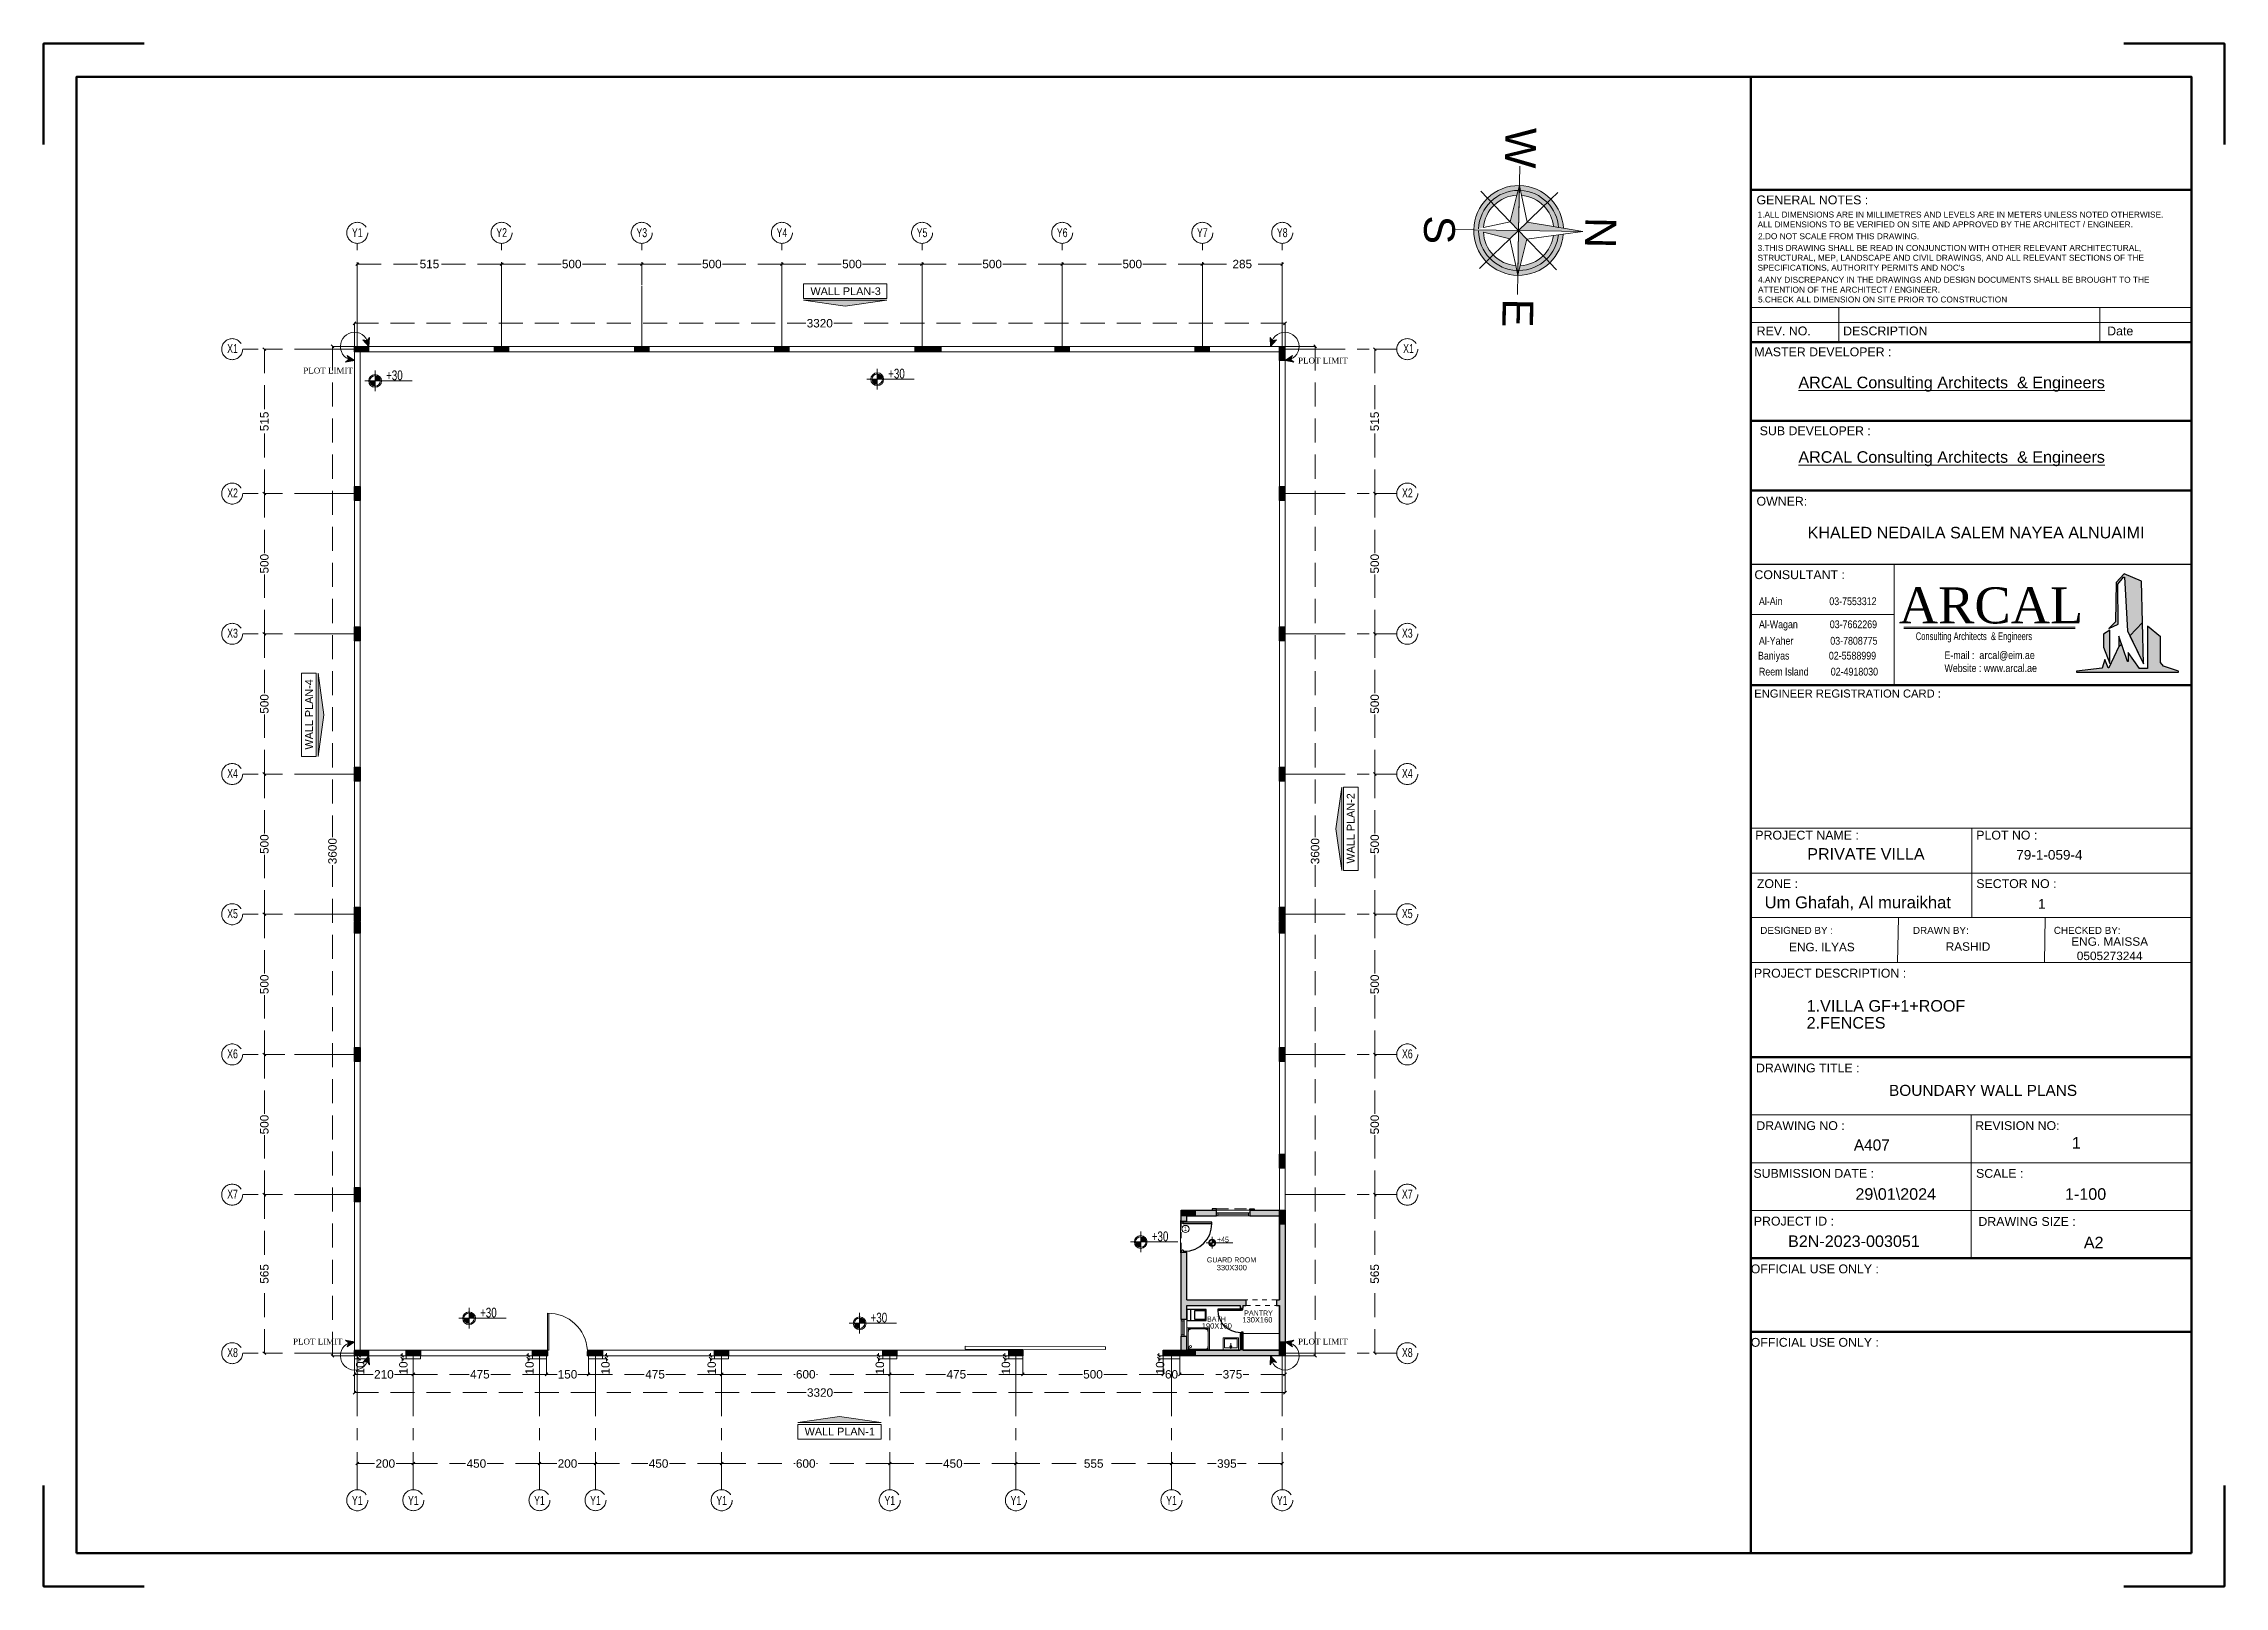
# Paper-space layout 'A407 BOUNDARY WALL PLANS' of a CAD drawing. Header units: inches. Extents: x -28.3 to 31.1, y -4.2 to 37.8.
# The model-space entities are those that its viewports show. They can reach past a viewport. Long polylines and large blocks are cut down to what shows.
import ezdxf
from ezdxf.enums import TextEntityAlignment as Align

# ---------------------------------------------------------------- set-up
doc = ezdxf.new("R2010")
doc.units = ezdxf.units.IN
doc.header["$MEASUREMENT"] = 0
doc.header["$PDMODE"] = 98
for name, pattern in [('( Hidden )', [0.375, 0.25, -0.125]), ('ABOOD', [0.375, 0.25, -0.125]), ('CENTER', [2, 1.25, -0.25, 0.25, -0.25]), ('CENTERX2', [4, 2.5, -0.5, 0.5, -0.5]), ('DASHED', [0.75, 0.5, -0.25]), ('HIDDEN', [0.375, 0.25, -0.125])]:
    doc.linetypes.add(name, pattern=pattern)
doc.layers.get('0').update_dxf_attribs({"lineweight": 5})
doc.layers.get('Defpoints').update_dxf_attribs({"lineweight": 5})
for name, color, linetype, lineweight in [('A-ARCHITRAVE', 1, 'HIDDEN', 5), ('A-ARROW', 1, 'Continuous', 5), ('A-DOOR', 30, 'Continuous', 5), ('A-ELEVATION TAG', 230, 'Continuous', 5), ('A-PLOT LIMIT', 1, 'Continuous', 0), ('A-RAILING', 31, 'Continuous', 5), ('A-REFLECT DOWN', 8, 'Continuous', 5), ('A-text', 111, 'Continuous', 5), ('A-WINDOW NO.Tag.', 6, 'Continuous', 0), ('AXIS DIMENSION', 8, 'Continuous', 5), ('BORDER A2', 7, 'Continuous', 50), ('BOUNDARY WALL', 3, 'Continuous', 18), ('COLUMNS HATCH', 1, 'Continuous', 5), ('dim', 1, 'Continuous', 9), ('DIM-OUT', 3, 'Continuous', 13), ('DOOR', 1, 'Continuous', 5), ('E-C', 6, 'Continuous', 5), ('FIXTURE', 5, 'Continuous', 5), ('HATCH', 15, 'Continuous', 0), ('IN LINE', 7, 'Continuous', 0), ('INSERT TEXT', 1, 'Continuous', 0), ('K', 12, 'Continuous', 15), ('LEVEL SYMBOL', 8, 'Continuous', 5), ('New_Structural - Bearing_Pen_No__27', 7, 'Continuous', 35), ('PROPOSED COLUMNS', 6, 'Continuous', 30), ('STAIR', 1, 'Continuous', 5), ('TEXT', 255, 'Continuous', 5), ('WALL PROPOSED', 7, 'Continuous', 30), ('WINDOWS', 5, 'Continuous', 5)]:
    doc.layers.add(name, color=color, linetype=linetype, lineweight=lineweight)
doc.layers.add('A-TEXT-1', color=10, linetype='Continuous')
doc.layers.add('AXIES', color=7, linetype='CENTER', lineweight=0, true_color=0x949596)
doc.styles.add('002-F.FLOOR PLAN$0$xref plans$0$ATTRIBUTE', font='BKANT.TTF')
doc.styles.add('Arcan Template Sheet A1$0$banda$0$BANDA AD-0705$0$ZFP', font='swiss.ttf')
doc.styles.add('Arial', font='arial.ttf')
doc.styles.add('ARIAL-GRID', font='arial.ttf', dxfattribs={"width": 0.7, "height": 320})
doc.styles.add('ATT', font='swissc.ttf')
doc.styles.add('BORDER', font='times.ttf', dxfattribs={"height": 0.2})
doc.styles.add('GROUND FLOOR XREF - option 3$0$ROMANS', font='arial.ttf')
doc.styles.add('GROUND FLOOR XREF - option 3$0$STYLE1', font='arial.ttf', dxfattribs={"height": 30})
doc.styles.add('ROMANS', font='romans.shx', dxfattribs={"width": 0.7})
doc.styles.get("Standard").update_dxf_attribs({"font": 'arial.ttf'})
doc.dimstyles.new('SITE RASH', dxfattribs={"dimtxt": 0.3, "dimasz": 0.1, "dimexe": 0, "dimexo": 0, "dimgap": 0.05, "dimtad": 0, "dimdec": 0, "dimlfac": 100, "dimzin": 0, "dimdsep": 46, "dimtxsty": 'Arial', "dimblk": 'OBLIQUE', "dimcen": 0.05, "dimclrd": 256, "dimclre": 256, "dimclrt": 256, "dimadec": 0, "dimazin": 0, "dimtfac": 10, "dimtdec": 0, "dimtix": 1, "dimtofl": 0, "dimtmove": 1, "dimatfit": 2, "dimldrblk": 'OBLIQUE', "dimfxl": 0.05, "dimtolj": 1, "dimtzin": 0, "dimlwd": -1, "dimlwe": -1, "dimarcsym": 0})

psp = doc.layouts.new('A407 BOUNDARY WALL PLANS')

# ---------------------------------------------------------------- texts
at = {"layer": 'INSERT TEXT', "style": 'Arial'}
psp.add_text('BOUNDARY WALL PLANS', height=0.3, dxfattribs=at).set_placement((24.545, 9.346), align=Align.MIDDLE_CENTER)
psp.add_text('A407', height=0.3, dxfattribs=at).set_placement((21.026, 7.709))

msp = doc.modelspace()

# ---------------------------------------------------------------- texts
at = {"layer": 'A-ELEVATION TAG', "style": 'Arial'}
for s, p in [('WALL PLAN-3', (45.905, -65.265, -0.238)), ('WALL PLAN-1', (45.698, -105.929, -0.238))]:
    msp.add_text(s, height=0.27616, dxfattribs=at).set_placement(p, align=Align.CENTER)
for s, p in [('WALL PLAN-4', (26.899, -80.217, -0.238)), ('WALL PLAN-2', (64.063, -84.282, -0.238))]:
    msp.add_text(s, height=0.27616, rotation=90, dxfattribs=at).set_placement(p, align=Align.CENTER)
at = {"layer": 'A-PLOT LIMIT', "style": 'BORDER'}
for rotation, p in [(359.98295, (62.046, -67.706)), (0.01705, (26.556, -68.063)), (359.98295, (26.188, -102.688)), (0.01705, (62.046, -102.689))]:
    msp.add_text('PLOT LIMIT', height=0.2123, rotation=rotation, dxfattribs=at).set_placement(p)
at = {"layer": 'A-text'}
for s, height, style, p in [('1', 0.152, 'GROUND FLOOR XREF - option 3$0$STYLE1', (57.969, -98.637, -0.002)), ('GUARD ROOM', 0.18, 'GROUND FLOOR XREF - option 3$0$ROMANS', (58.793, -99.759))]:
    msp.add_text(s, height=height, dxfattribs=dict(at, style=style)).set_placement(p)
at = {"layer": 'A-text', "style": 'GROUND FLOOR XREF - option 3$0$ROMANS'}
for s, p in [('BATH', (59.134, -101.78, 0)), ('PANTRY', (60.636, -101.564, 0))]:
    msp.add_text(s, height=0.18, dxfattribs=at).set_placement(p, align=Align.MIDDLE_CENTER)
at = {"layer": 'A-TEXT-1', "style": 'GROUND FLOOR XREF - option 3$0$ROMANS'}
msp.add_text('330X300', height=0.192, dxfattribs=at).set_placement((59.147, -100.041))
for s, p in [('130X160', (60.597, -101.806)), ('190X160', (59.149, -102.023, 0))]:
    msp.add_text(s, height=0.192, dxfattribs=at).set_placement(p, align=Align.MIDDLE_CENTER)

# ---------------------------------------------------------------- blocks, each defined once
blk = doc.blocks.new('dfgdfgdbgdeg')
at = {"layer": 'K', "lineweight": -3, "true_color": 0x991b1e}
h = blk.add_hatch(color=244, dxfattribs=at)
h.paths.add_polyline_path([(-376.229, -98.757), (-376.699, -98.562), (-376.92, -98.796), (-376.942, -99.863), (-377.123, -100.048), (-376.867, -99.93), (-376.87, -98.841), (-376.721, -98.651), (-376.693, -98.651), (-376.61, -100.111), (-376.545, -100.244), (-376.202, -99.882)])
h.paths.add_polyline_path([(-376.849, -100.254), (-376.849, -100.538), (-376.773, -100.478)])
h.paths.add_polyline_path([(-377.089, -100.094), (-377.262, -100.204), (-377.262, -100.557), (-377.089, -101.005)])
at = {"layer": 'K', "lineweight": -3}
h = blk.add_hatch(color=7, dxfattribs=at)
h.paths.add_polyline_path([(-375.709, -100.272), (-376.065, -99.988), (-376.065, -101.135), (-376.281, -101.135), (-376.592, -100.699), (-376.592, -100.945), (-376.613, -100.945), (-376.773, -100.478), (-376.849, -100.538), (-377.123, -101.123), (-377.141, -101.123), (-377.227, -100.888), (-377.301, -101.126), (-378.003, -101.21), (-378.003, -101.24), (-375.218, -101.24), (-375.218, -101.211), (-375.635, -101.07), (-375.709, -100.972)])
h.paths.add_polyline_path([(-376.175, -101.008), (-376.202, -99.882), (-376.545, -100.244)])
at = {"color": 7, "lineweight": 30, "true_color": 0xffffff}
for points in [[(-376.229, -98.757), (-376.699, -98.562), (-376.92, -98.796), (-376.942, -99.863), (-377.123, -100.048), (-376.867, -99.93), (-376.87, -98.841), (-376.721, -98.651), (-376.693, -98.651), (-376.61, -100.111), (-376.545, -100.244), (-376.202, -99.882), (-376.229, -98.757)], [(-377.089, -100.094), (-377.262, -100.204), (-377.262, -100.557), (-377.089, -101.005), (-377.089, -100.094)], [(-376.849, -100.254), (-376.849, -100.538), (-376.773, -100.478), (-376.849, -100.254)], [(-376.175, -101.008), (-376.202, -99.882), (-376.545, -100.244), (-376.175, -101.008)]]:
    blk.add_lwpolyline(points, close=True, dxfattribs=at)
at = {"color": 7, "true_color": 0xffffff}
blk.add_lwpolyline([(-375.709, -100.272), (-376.065, -99.988), (-376.065, -101.135), (-376.281, -101.135), (-376.592, -100.699), (-376.592, -100.945), (-376.613, -100.945), (-376.773, -100.478), (-376.849, -100.538), (-377.123, -101.123), (-377.141, -101.123), (-377.227, -100.888), (-377.301, -101.126), (-378.003, -101.21), (-378.003, -101.24), (-375.218, -101.24), (-375.218, -101.211), (-375.635, -101.07), (-375.709, -100.972), (-375.709, -100.272)], close=True, dxfattribs=at)
at = {"layer": 'K', "color": 7, "lineweight": -3}
for p, q in [((-376.92, -98.796), (-376.942, -99.863)), ((-376.867, -99.93), (-376.87, -98.841)), ((-376.693, -98.651), (-376.61, -100.111)), ((-376.175, -101.008), (-376.229, -98.757)), ((-377.089, -100.094), (-377.262, -100.204)), ((-377.262, -100.204), (-377.262, -100.557)), ((-376.942, -99.863), (-377.123, -100.048)), ((-377.123, -100.048), (-376.867, -99.93)), ((-377.089, -101.005), (-377.089, -100.094)), ((-376.613, -100.945), (-376.849, -100.254)), ((-376.849, -100.254), (-376.849, -100.538)), ((-376.61, -100.111), (-376.175, -101.008)), ((-376.545, -100.244), (-376.202, -99.882)), ((-375.709, -100.272), (-376.065, -99.988)), ((-376.065, -99.988), (-376.065, -101.135)), ((-375.709, -100.972), (-375.709, -100.272)), ((-377.227, -100.888), (-377.301, -101.126)), ((-377.262, -100.557), (-377.089, -101.005)), ((-377.141, -101.123), (-377.227, -100.888)), ((-376.849, -100.538), (-377.123, -101.123)), ((-376.849, -100.538), (-376.773, -100.478)), ((-376.592, -100.945), (-376.613, -100.945)), ((-376.281, -101.135), (-376.592, -100.699)), ((-376.592, -100.699), (-376.592, -100.945)), ((-375.635, -101.07), (-375.709, -100.972)), ((-377.301, -101.126), (-378.003, -101.21)), ((-378.003, -101.24), (-375.218, -101.24)), ((-377.123, -101.123), (-377.141, -101.123)), ((-376.065, -101.135), (-376.281, -101.135)), ((-375.218, -101.211), (-375.635, -101.07))]:
    blk.add_line(p, q, dxfattribs=at)
blk = doc.blocks.new('A2-SHEET')
for p, q in [((50.406, 27.832), (50.406, 24.532)), ((46.5, 26.459), (50.406, 26.459)), ((50.671, 26.115), (55.339, 26.115)), ((50.671, 26.075), (55.339, 26.075))]:
    blk.add_line(p, q)
at = {"layer": 'BORDER A2'}
for p, q in [((46.5, 38.016), (58.5, 38.016)), ((46.5, 33.877), (58.496, 33.877)), ((46.504, 31.728), (58.5, 31.728)), ((58.5, 29.832), (46.5, 29.832)), ((46.5, 24.532), (58.5, 24.532)), ((46.5, 14.403), (58.5, 14.403)), ((46.5, 8.933), (58.5, 8.933)), ((46.5, 6.933), (58.5, 6.933))]:
    blk.add_line(p, q, dxfattribs=at)
at = {"layer": 'BORDER A2', "lineweight": -3}
blk.add_line((46.5, 24.532), (58.5, 24.532), dxfattribs=at)
at = {"layer": 'BORDER A2'}
for points in [[(2.743, 42), (0, 42), (0, 39.257)], [(56.657, 42), (59.4, 42), (59.4, 39.257)], [(2.743, 0), (0, 0), (0, 2.743)], [(56.657, 0), (59.4, 0), (59.4, 2.743)]]:
    blk.add_lwpolyline(points, dxfattribs=at)
for points in [[(0.9, 0.9), (46.5, 0.9), (46.5, 41.1), (0.9, 41.1)], [(58.5, 0.9), (58.5, 41.1), (46.5, 41.1), (46.5, 0.9)]]:
    blk.add_lwpolyline(points, close=True, dxfattribs=at)
at = {"layer": 'IN LINE'}
for p, q in [((58.496, 34.818), (46.5, 34.818)), ((48.902, 33.877), (48.902, 34.818)), ((56.004, 33.877), (56.004, 34.818)), ((58.496, 34.408), (46.5, 34.408)), ((46.5, 27.832), (58.5, 27.832)), ((46.52, 20.645), (58.5, 20.645)), ((52.52, 20.645), (52.52, 18.206)), ((46.52, 19.42), (58.52, 19.42)), ((46.52, 18.206), (58.52, 18.206)), ((50.5, 16.984), (50.52, 18.206)), ((54.5, 16.984), (54.52, 18.206)), ((46.5, 16.984), (58.5, 16.984)), ((46.5, 12.833), (58.5, 12.833)), ((52.5, 12.833), (52.5, 8.933)), ((46.5, 11.533), (58.5, 11.533)), ((46.5, 10.233), (58.5, 10.233)), ((46.5, 8.933), (58.5, 8.933))]:
    blk.add_line(p, q, dxfattribs=at)
at = {"layer": 'IN LINE', "lineweight": -3}
blk.add_line((46.5, 27.832), (58.5, 27.832), dxfattribs=at)
at = {"layer": 'K', "lineweight": -3}
blk.add_line((55.369, 24.914), (55.369, 24.884), dxfattribs=at)
blk.add_blockref('dfgdfgdbgdeg', (433.372, 126.125))
at = {"color": 3, "attachment_point": 1, "style": 'Arial'}
for s, insert, char_height, width in [('1.ALL DIMENSIONS ARE IN MILLIMETRES AND LEVELS ARE IN METERS UNLESS NOTED OTHERWISE. ALL DIMENSIONS TO BE VERIFIED ON SITE AND APPROVED BY THE ARCHITECT / ENGINEER.', (46.685, 37.428), 0.161637, 11.35191), ('2.DO NOT SCALE FROM THIS DRAWING.', (46.697, 36.838), 0.16164, 5.30091), ("3.THIS DRAWING SHALL BE READ IN CONJUNCTION WITH OTHER RELEVANT ARCHITECTURAL, STRUCTURAL, MEP, LANDSCAPE AND CIVIL DRAWINGS, AND ALL RELEVANT SECTIONS OF THE SPECIFICATIONS, AUTHORITY PERMITS AND NOC's", (46.685, 36.52), 0.161637, 11.9682), ('4.ANY DISCREPANCY IN THE DRAWINGS AND DESIGN DOCUMENTS SHALL BE BROUGHT TO THE ATTENTION OF THE ARCHITECT / ENGINEER.', (46.697, 35.652), 0.161637, 11.70068), ('5.CHECK ALL DIMENSION ON SITE PRIOR TO CONSTRUCTION', (46.697, 35.115), 0.16164, 8.0402)]:
    blk.add_mtext(s, dxfattribs=dict(at, insert=insert, char_height=char_height, width=width))
at = {"layer": 'INSERT TEXT', "style": 'Arial'}
for p in [(47.797, 32.619), (47.797, 30.589)]:
    blk.add_text('%%UARCAL Consulting Architects  & Engineers', height=0.3144, dxfattribs=at).set_placement(p)
for s, height, p in [('KHALED NEDAILA SALEM NAYEA ALNUAIMI', 0.3144, (52.636, 28.688)), ('PRIVATE VILLA', 0.3144, (49.637, 19.94)), ('79-1-059-4', 0.2642, (54.634, 19.915)), ('Um Ghafah, Al muraikhat', 0.32358, (49.414, 18.622)), ('1', 0.264, (54.427, 18.579)), ('ENG. ILYAS', 0.2304, (48.437, 17.406)), ('RASHID', 0.2304, (52.417, 17.419)), ('ENG. MAISSA', 0.2304, (56.275, 17.555)), ('0505273244', 0.2304, (56.275, 17.165)), ('1.VILLA GF+1+ROOF', 0.3144, (50.182, 15.804)), ('1', 0.314, (55.366, 12.074)), ('29\\01\\2024', 0.3144, (50.448, 10.681)), ('1-100', 0.3144, (55.619, 10.681)), ('B2N-2023-003051', 0.3144, (49.309, 9.397)), ('A2', 0.3144, (55.84, 9.361))]:
    blk.add_text(s, height=height, dxfattribs=at).set_placement(p, align=Align.MIDDLE_CENTER)
blk.add_text('2.FENCES', height=0.3144, dxfattribs=at).set_placement((48.022, 15.343), align=Align.MIDDLE_LEFT)
at = {"layer": 'K', "lineweight": -3}
for s, insert, char_height, width, attachment_point, style in [('{\\C256;Al-Ain  \\C7;                 03-7553312}', (46.722, 26.925), 0.21048, 4.81931, 1, 'ATT'), ('{\\fGeorgia|b0|i0|c178|p18;\\C244;\\c1973145;ARCAL}', (53.043, 26.7), 0.98091, 12.59545, 5, '002-F.FLOOR PLAN$0$xref plans$0$ATTRIBUTE'), ('{\\fArial|b0|i0|c0|p34;\\C7;Consulting Architects  & Engineers}', (50.994, 25.972), 0.21048, 5.12665, 1, 'ROMANS'), ('{\\C244;\\c1973145;E-mail :  a\\fArial|b0|i0|c178|p34;r\\fSwis721 Cn BT|b0|i0|c178|p34;cal@eim.ae                       \\PWebsite : www.arcal.ae}', (51.775, 25.456), 0.210481, 7.95446, 1, 'ATT')]:
    blk.add_mtext(s, dxfattribs=dict(at, insert=insert, char_height=char_height, width=width, attachment_point=attachment_point, style=style))
at = {"layer": 'K', "color": 7, "lineweight": -3, "char_height": 0.21048, "width": 4.81931, "attachment_point": 1, "style": 'ATT'}
for s, insert in [('\\pxr1.02589;{\\C7;Al-Wagan             03-7662269}', (46.722, 26.296)), ('{\\C7;Al-Yaher               03-7808775}', (46.722, 25.848)), ('{\\C0;Baniyas \\C1;               \\C7;02-5588999}', (46.696, 25.443)), ('{\\C7;Reem Island         02-4918030}', (46.722, 25.008))]:
    blk.add_mtext(s, dxfattribs=dict(at, insert=insert))
at = {"layer": 'TEXT', "style": 'Arial'}
for s, height, p in [('GENERAL NOTES :', 0.2406, (48.178, 37.745)), ('REV. NO.', 0.2406, (47.397, 34.178)), ('DESCRIPTION', 0.2406, (50.164, 34.178)), ('Date', 0.2406, (56.563, 34.178)), ('MASTER DEVELOPER :', 0.2406, (48.464, 33.609)), ('SUB DEVELOPER :', 0.2406, (48.256, 31.46)), ('OWNER:', 0.2406, (47.347, 29.542)), ('ENGINEER REGISTRATION CARD :', 0.21836, (49.136, 24.307)), ('PROJECT NAME :', 0.2406, (48.033, 20.452)), ('PLOT NO :', 0.2406, (53.473, 20.452)), ('ZONE :', 0.2406, (47.226, 19.131)), ('SECTOR NO :', 0.2406, (53.735, 19.131)), ('DESIGNED BY :', 0.192, (47.749, 17.859)), ('DRAWN BY: ', 0.192, (51.714, 17.859)), ('CHECKED BY: ', 0.192, (55.701, 17.859)), ('PROJECT DESCRIPTION :', 0.2406, (48.66, 16.694)), ('DRAWING TITLE :', 0.2406, (48.051, 14.113)), ('DRAWING NO :', 0.2406, (47.854, 12.543)), ('REVISION NO:', 0.2406, (53.762, 12.543)), ('SUBMISSION DATE :', 0.2406, (48.215, 11.243)), ('SCALE :', 0.2406, (53.28, 11.243)), ('PROJECT ID :', 0.2406, (47.674, 9.943)), ('DRAWING SIZE :', 0.2406, (54.026, 9.933)), ('OFFICIAL USE ONLY :', 0.2406, (48.244, 8.643)), ('OFFICIAL USE ONLY :', 0.2406, (48.244, 6.643))]:
    blk.add_text(s, height=height, dxfattribs=at).set_placement(p, align=Align.MIDDLE_CENTER)
at = {"layer": 'TEXT', "lineweight": -3, "style": 'Arcan Template Sheet A1$0$banda$0$BANDA AD-0705$0$ZFP'}
blk.add_text('CONSULTANT :', height=0.2406, dxfattribs=at).set_placement((47.832, 27.542), align=Align.MIDDLE_CENTER)
blk = doc.blocks.new('_Oblique')
at = {"color": 0, "lineweight": -2}
blk.add_line((-0.5, -0.5), (0.5, 0.5), dxfattribs=at)
blk = doc.blocks.new('*D766')
at = {"layer": 'Defpoints', "color": 0, "transparency": 16777216}
for p in [(61.582, -66.271), (28.382, -67.094), (61.582, -67.094)]:
    blk.add_point(p, dxfattribs=at)
at = {"layer": 'DIM-OUT', "color": 1, "transparency": 16777216}
for p, q in [((28.382, -67.094), (28.382, -66.271)), ((61.582, -67.094), (61.582, -66.271))]:
    blk.add_line(p, q, dxfattribs=at)
at = {"layer": 'DIM-OUT', "color": 1, "linetype": 'DASHED', "transparency": 16777216}
for p, q in [((28.382, -66.271), (44.484, -66.271)), ((61.582, -66.271), (45.479, -66.271))]:
    blk.add_line(p, q, dxfattribs=at)
at = {"layer": 'DIM-OUT', "color": 1, "transparency": 16777216, "xscale": 0.1, "yscale": 0.1, "zscale": 0.1, "rotation": 180}
blk.add_blockref('_Oblique', (28.382, -66.271), dxfattribs=at)
at = {"layer": 'DIM-OUT', "color": 1, "transparency": 16777216, "xscale": 0.1, "yscale": 0.1, "zscale": 0.1}
blk.add_blockref('_Oblique', (61.582, -66.271), dxfattribs=at)
at = {"layer": 'DIM-OUT', "transparency": 16777216, "insert": (44.982, -66.271), "char_height": 0.3, "attachment_point": 5, "style": 'Arial'}
blk.add_mtext('\\A1;3320', dxfattribs=at)
blk = doc.blocks.new('*D767')
at = {"layer": 'Defpoints', "color": 0, "transparency": 16777216}
for p in [(28.382, -67.094), (27.598, -103.094), (28.382, -103.094)]:
    blk.add_point(p, dxfattribs=at)
at = {"layer": 'DIM-OUT', "transparency": 16777216}
for p, q in [((28.382, -67.094), (27.598, -67.094)), ((28.382, -103.094), (27.598, -103.094))]:
    blk.add_line(p, q, dxfattribs=at)
at = {"layer": 'DIM-OUT', "color": 1, "linetype": 'DASHED', "transparency": 16777216}
for p, q in [((27.598, -67.094), (27.598, -84.596)), ((27.598, -103.094), (27.598, -85.591))]:
    blk.add_line(p, q, dxfattribs=at)
at = {"layer": 'DIM-OUT', "color": 1, "transparency": 16777216, "xscale": 0.1, "yscale": 0.1, "zscale": 0.1}
for p, rotation in [((27.598, -67.094), 90), ((27.598, -103.094), 270)]:
    blk.add_blockref('_Oblique', p, dxfattribs=dict(at, rotation=rotation))
at = {"layer": 'DIM-OUT', "transparency": 16777216, "insert": (27.598, -85.094), "char_height": 0.3, "attachment_point": 5, "rotation": 90, "style": 'Arial'}
blk.add_mtext('\\A1;3600', dxfattribs=at)
blk = doc.blocks.new('*D765')
at = {"layer": 'Defpoints', "color": 0, "transparency": 16777216}
for p in [(61.582, -67.094), (61.582, -103.094), (62.656, -103.094)]:
    blk.add_point(p, dxfattribs=at)
at = {"layer": 'DIM-OUT', "transparency": 16777216}
for p, q in [((61.582, -67.094), (62.656, -67.094)), ((61.582, -103.094), (62.656, -103.094))]:
    blk.add_line(p, q, dxfattribs=at)
at = {"layer": 'DIM-OUT', "color": 1, "linetype": 'DASHED', "transparency": 16777216}
for p, q in [((62.656, -67.094), (62.656, -84.596)), ((62.656, -103.094), (62.656, -85.591))]:
    blk.add_line(p, q, dxfattribs=at)
at = {"layer": 'DIM-OUT', "color": 1, "transparency": 16777216, "xscale": 0.1, "yscale": 0.1, "zscale": 0.1}
for p, rotation in [((62.656, -67.094), 90), ((62.656, -103.094), 270)]:
    blk.add_blockref('_Oblique', p, dxfattribs=dict(at, rotation=rotation))
at = {"layer": 'DIM-OUT', "transparency": 16777216, "insert": (62.656, -85.094), "char_height": 0.3, "attachment_point": 5, "rotation": 90, "style": 'Arial'}
blk.add_mtext('\\A1;3600', dxfattribs=at)
blk = doc.blocks.new('*D768')
at = {"layer": 'Defpoints', "color": 0, "transparency": 16777216}
for p in [(57.232, -103.194), (57.832, -103.194), (57.832, -103.752)]:
    blk.add_point(p, dxfattribs=at)
at = {"layer": 'DIM-OUT', "transparency": 16777216}
for p, q in [((57.232, -103.194), (57.232, -103.752)), ((57.832, -103.194), (57.832, -103.752))]:
    blk.add_line(p, q, dxfattribs=at)
at = {"layer": 'DIM-OUT', "color": 1, "linetype": 'DASHED', "transparency": 16777216}
for p, q in [((57.232, -103.752), (57.132, -103.752)), ((57.832, -103.752), (57.932, -103.752))]:
    blk.add_line(p, q, dxfattribs=at)
at = {"layer": 'DIM-OUT', "color": 1, "transparency": 16777216, "xscale": 0.1, "yscale": 0.1, "zscale": 0.1}
blk.add_blockref('_Oblique', (57.232, -103.752), dxfattribs=at)
at = {"layer": 'DIM-OUT', "color": 1, "transparency": 16777216, "xscale": 0.1, "yscale": 0.1, "zscale": 0.1, "rotation": 180}
blk.add_blockref('_Oblique', (57.832, -103.752), dxfattribs=at)
at = {"layer": 'DIM-OUT', "transparency": 16777216, "insert": (57.532, -103.752), "char_height": 0.3, "attachment_point": 5, "style": 'Arial'}
blk.add_mtext('\\A1;60', dxfattribs=at)
blk = doc.blocks.new('*D769')
at = {"layer": 'Defpoints', "color": 0, "transparency": 16777216}
for p in [(28.382, -103.194), (61.582, -103.094), (61.582, -104.403)]:
    blk.add_point(p, dxfattribs=at)
at = {"layer": 'DIM-OUT', "transparency": 16777216}
for p, q in [((28.382, -103.194), (28.382, -104.403)), ((61.582, -103.094), (61.582, -104.403))]:
    blk.add_line(p, q, dxfattribs=at)
at = {"layer": 'DIM-OUT', "color": 1, "linetype": 'DASHED', "transparency": 16777216}
for p, q in [((28.382, -104.403), (44.494, -104.403)), ((61.582, -104.403), (45.489, -104.403))]:
    blk.add_line(p, q, dxfattribs=at)
at = {"layer": 'DIM-OUT', "color": 1, "transparency": 16777216, "xscale": 0.1, "yscale": 0.1, "zscale": 0.1, "rotation": 180}
blk.add_blockref('_Oblique', (28.382, -104.403), dxfattribs=at)
at = {"layer": 'DIM-OUT', "color": 1, "transparency": 16777216, "xscale": 0.1, "yscale": 0.1, "zscale": 0.1}
blk.add_blockref('_Oblique', (61.582, -104.403), dxfattribs=at)
at = {"layer": 'DIM-OUT', "transparency": 16777216, "insert": (44.992, -104.403), "char_height": 0.3, "attachment_point": 5, "style": 'Arial'}
blk.add_mtext('\\A1;3320', dxfattribs=at)
blk = doc.blocks.new('A$C2da3ec11')
for p, q in [((0.04, 0), (0.04, 1.32)), ((0.08, 1.319), (0.08, 0)), ((0, 0), (0.04, 0)), ((0, 0), (0.04, 0)), ((0.08, 0), (0.04, 0)), ((0.04, 0), (0.04, -0.04)), ((0.08, 0), (0.04, 0)), ((0.04, 0), (0.04, -0.04)), ((1.5, 0), (1.46, 0)), ((1.46, 0), (1.46, -0.04)), ((1.5, 0), (1.46, 0)), ((1.46, 0), (1.46, -0.04)), ((0.05, -0.2), (0, -0.2)), ((0.05, -0.2), (0, -0.2)), ((0.04, -0.04), (0.05, -0.04)), ((0.04, -0.04), (0.05, -0.04)), ((0.05, -0.04), (0.05, -0.2)), ((0.05, -0.04), (0.05, -0.2)), ((1.46, -0.04), (1.45, -0.04)), ((1.45, -0.04), (1.45, -0.2)), ((1.46, -0.04), (1.45, -0.04)), ((1.45, -0.04), (1.45, -0.2)), ((1.45, -0.2), (1.5, -0.2)), ((1.45, -0.2), (1.5, -0.2))]:
    blk.add_line(p, q)
blk.add_arc((0.064, -0.078), 1.399, 3.21626, 90.96406)
blk = doc.blocks.new('*D770')
at = {"layer": 'Defpoints', "color": 0, "transparency": 16777216}
for p in [(47.481, -103.194), (52.231, -103.194), (52.231, -103.752)]:
    blk.add_point(p, dxfattribs=at)
at = {"layer": 'DIM-OUT', "transparency": 16777216}
for p, q in [((47.481, -103.194), (47.481, -103.752)), ((52.231, -103.194), (52.231, -103.752))]:
    blk.add_line(p, q, dxfattribs=at)
at = {"layer": 'DIM-OUT', "color": 1, "linetype": 'DASHED', "transparency": 16777216}
for p, q in [((47.481, -103.752), (49.467, -103.752)), ((52.231, -103.752), (50.245, -103.752))]:
    blk.add_line(p, q, dxfattribs=at)
at = {"layer": 'DIM-OUT', "color": 1, "transparency": 16777216, "xscale": 0.1, "yscale": 0.1, "zscale": 0.1, "rotation": 180}
blk.add_blockref('_Oblique', (47.481, -103.752), dxfattribs=at)
at = {"layer": 'DIM-OUT', "color": 1, "transparency": 16777216, "xscale": 0.1, "yscale": 0.1, "zscale": 0.1}
blk.add_blockref('_Oblique', (52.231, -103.752), dxfattribs=at)
at = {"layer": 'DIM-OUT', "transparency": 16777216, "insert": (49.856, -103.752), "char_height": 0.3, "attachment_point": 5, "style": 'Arial'}
blk.add_mtext('\\A1;475', dxfattribs=at)
blk = doc.blocks.new('*D771')
at = {"layer": 'Defpoints', "color": 0, "transparency": 16777216}
for p in [(52.231, -103.194), (57.232, -103.194), (52.231, -103.752)]:
    blk.add_point(p, dxfattribs=at)
at = {"layer": 'DIM-OUT', "transparency": 16777216}
for p, q in [((52.231, -103.194), (52.231, -103.752)), ((57.232, -103.194), (57.232, -103.752))]:
    blk.add_line(p, q, dxfattribs=at)
at = {"layer": 'DIM-OUT', "color": 1, "linetype": 'DASHED', "transparency": 16777216}
for p, q in [((52.231, -103.752), (54.351, -103.752)), ((57.232, -103.752), (55.112, -103.752))]:
    blk.add_line(p, q, dxfattribs=at)
at = {"layer": 'DIM-OUT', "color": 1, "transparency": 16777216, "xscale": 0.1, "yscale": 0.1, "zscale": 0.1, "rotation": 180}
blk.add_blockref('_Oblique', (52.231, -103.752), dxfattribs=at)
at = {"layer": 'DIM-OUT', "color": 1, "transparency": 16777216, "xscale": 0.1, "yscale": 0.1, "zscale": 0.1}
blk.add_blockref('_Oblique', (57.232, -103.752), dxfattribs=at)
at = {"layer": 'DIM-OUT', "transparency": 16777216, "insert": (54.731, -103.752), "char_height": 0.3, "attachment_point": 5, "style": 'Arial'}
blk.add_mtext('\\A1;500', dxfattribs=at)
blk = doc.blocks.new('*D772')
at = {"layer": 'Defpoints', "color": 0, "transparency": 16777216}
for p in [(35.232, -103.194), (36.732, -103.194), (35.232, -103.752)]:
    blk.add_point(p, dxfattribs=at)
at = {"layer": 'DIM-OUT', "transparency": 16777216}
for p, q in [((35.232, -103.194), (35.232, -103.752)), ((36.732, -103.194), (36.732, -103.752))]:
    blk.add_line(p, q, dxfattribs=at)
at = {"layer": 'DIM-OUT', "color": 1, "linetype": 'DASHED', "transparency": 16777216}
for p, q in [((35.232, -103.752), (35.615, -103.752)), ((36.732, -103.752), (36.349, -103.752))]:
    blk.add_line(p, q, dxfattribs=at)
at = {"layer": 'DIM-OUT', "color": 1, "transparency": 16777216, "xscale": 0.1, "yscale": 0.1, "zscale": 0.1, "rotation": 180}
blk.add_blockref('_Oblique', (35.232, -103.752), dxfattribs=at)
at = {"layer": 'DIM-OUT', "color": 1, "transparency": 16777216, "xscale": 0.1, "yscale": 0.1, "zscale": 0.1}
blk.add_blockref('_Oblique', (36.732, -103.752), dxfattribs=at)
at = {"layer": 'DIM-OUT', "transparency": 16777216, "insert": (35.982, -103.752), "char_height": 0.3, "attachment_point": 5, "style": 'Arial'}
blk.add_mtext('\\A1;150', dxfattribs=at)
blk = doc.blocks.new('*D773')
at = {"layer": 'Defpoints', "color": 0, "transparency": 16777216}
for p in [(30.482, -103.194), (35.232, -103.194), (30.482, -103.752)]:
    blk.add_point(p, dxfattribs=at)
at = {"layer": 'DIM-OUT', "transparency": 16777216}
for p, q in [((30.482, -103.194), (30.482, -103.752)), ((35.232, -103.194), (35.232, -103.752))]:
    blk.add_line(p, q, dxfattribs=at)
at = {"layer": 'DIM-OUT', "color": 1, "linetype": 'DASHED', "transparency": 16777216}
for p, q in [((30.482, -103.752), (32.469, -103.752)), ((35.232, -103.752), (33.246, -103.752))]:
    blk.add_line(p, q, dxfattribs=at)
at = {"layer": 'DIM-OUT', "color": 1, "transparency": 16777216, "xscale": 0.1, "yscale": 0.1, "zscale": 0.1, "rotation": 180}
blk.add_blockref('_Oblique', (30.482, -103.752), dxfattribs=at)
at = {"layer": 'DIM-OUT', "color": 1, "transparency": 16777216, "xscale": 0.1, "yscale": 0.1, "zscale": 0.1}
blk.add_blockref('_Oblique', (35.232, -103.752), dxfattribs=at)
at = {"layer": 'DIM-OUT', "transparency": 16777216, "insert": (32.857, -103.752), "char_height": 0.3, "attachment_point": 5, "style": 'Arial'}
blk.add_mtext('\\A1;475', dxfattribs=at)
blk = doc.blocks.new('002-F.FLOOR PLAN$0$xref plans$0$LVL-PL')
h = blk.add_hatch(color=256)
h.paths.add_polyline_path([(0, 0.123), (0, 0), (0.123, 0, 0.414214)])
h.paths.add_polyline_path([(0, 0), (-0.123, 0, 0.414214), (0, -0.123)])
for p, q in [((0.2, 0), (-0.242, 0)), ((0, 0.242), (0, -0.242)), ((0, 0), (0.865, 0))]:
    blk.add_line(p, q)
for radius in [0.15, 0.123]:
    blk.add_circle((0, 0), radius)
at = {"style": '002-F.FLOOR PLAN$0$xref plans$0$ATTRIBUTE', "width": 0.75, "flags": 12}
for tag, p in [('LEVEL', (0.517, 0.151)), ('POSITION', (0.517, -0.154))]:
    blk.add_attdef(tag, text='', height=0.2, dxfattribs=at).set_placement(p, align=Align.MIDDLE)
blk = doc.blocks.new('*D781')
at = {"layer": 'Defpoints', "color": 0, "transparency": 16777216}
for p in [(41.482, -103.194), (47.481, -103.194), (41.482, -103.752)]:
    blk.add_point(p, dxfattribs=at)
at = {"layer": 'DIM-OUT', "transparency": 16777216}
for p, q in [((41.482, -103.194), (41.482, -103.752)), ((47.481, -103.194), (47.481, -103.752))]:
    blk.add_line(p, q, dxfattribs=at)
at = {"layer": 'DIM-OUT', "color": 1, "linetype": 'DASHED', "transparency": 16777216}
for p, q in [((41.482, -103.752), (44.1, -103.752)), ((47.481, -103.752), (44.863, -103.752))]:
    blk.add_line(p, q, dxfattribs=at)
at = {"layer": 'DIM-OUT', "color": 1, "transparency": 16777216, "xscale": 0.1, "yscale": 0.1, "zscale": 0.1, "rotation": 180}
blk.add_blockref('_Oblique', (41.482, -103.752), dxfattribs=at)
at = {"layer": 'DIM-OUT', "color": 1, "transparency": 16777216, "xscale": 0.1, "yscale": 0.1, "zscale": 0.1}
blk.add_blockref('_Oblique', (47.481, -103.752), dxfattribs=at)
at = {"layer": 'DIM-OUT', "transparency": 16777216, "insert": (44.482, -103.752), "char_height": 0.3, "attachment_point": 5, "style": 'Arial'}
blk.add_mtext('\\A1;600', dxfattribs=at)
blk = doc.blocks.new('*D782')
at = {"layer": 'Defpoints', "color": 0, "transparency": 16777216}
for p in [(36.732, -103.194), (41.482, -103.194), (36.732, -103.752)]:
    blk.add_point(p, dxfattribs=at)
at = {"layer": 'DIM-OUT', "transparency": 16777216}
for p, q in [((36.732, -103.194), (36.732, -103.752)), ((41.482, -103.194), (41.482, -103.752))]:
    blk.add_line(p, q, dxfattribs=at)
at = {"layer": 'DIM-OUT', "color": 1, "linetype": 'DASHED', "transparency": 16777216}
for p, q in [((36.732, -103.752), (38.719, -103.752)), ((41.482, -103.752), (39.496, -103.752))]:
    blk.add_line(p, q, dxfattribs=at)
at = {"layer": 'DIM-OUT', "color": 1, "transparency": 16777216, "xscale": 0.1, "yscale": 0.1, "zscale": 0.1, "rotation": 180}
blk.add_blockref('_Oblique', (36.732, -103.752), dxfattribs=at)
at = {"layer": 'DIM-OUT', "color": 1, "transparency": 16777216, "xscale": 0.1, "yscale": 0.1, "zscale": 0.1}
blk.add_blockref('_Oblique', (41.482, -103.752), dxfattribs=at)
at = {"layer": 'DIM-OUT', "transparency": 16777216, "insert": (39.107, -103.752), "char_height": 0.3, "attachment_point": 5, "style": 'Arial'}
blk.add_mtext('\\A1;475', dxfattribs=at)
blk = doc.blocks.new('*D774')
at = {"layer": 'Defpoints', "color": 0, "transparency": 16777216}
for p in [(28.382, -103.194), (30.482, -103.194), (28.382, -103.752)]:
    blk.add_point(p, dxfattribs=at)
at = {"layer": 'DIM-OUT', "transparency": 16777216}
for p, q in [((28.382, -103.194), (28.382, -103.752)), ((30.482, -103.194), (30.482, -103.752))]:
    blk.add_line(p, q, dxfattribs=at)
at = {"layer": 'DIM-OUT', "color": 1, "linetype": 'DASHED', "transparency": 16777216}
for p, q in [((28.382, -103.752), (29.048, -103.752)), ((30.482, -103.752), (29.815, -103.752))]:
    blk.add_line(p, q, dxfattribs=at)
at = {"layer": 'DIM-OUT', "color": 1, "transparency": 16777216, "xscale": 0.1, "yscale": 0.1, "zscale": 0.1, "rotation": 180}
blk.add_blockref('_Oblique', (28.382, -103.752), dxfattribs=at)
at = {"layer": 'DIM-OUT', "color": 1, "transparency": 16777216, "xscale": 0.1, "yscale": 0.1, "zscale": 0.1}
blk.add_blockref('_Oblique', (30.482, -103.752), dxfattribs=at)
at = {"layer": 'DIM-OUT', "transparency": 16777216, "insert": (29.432, -103.752), "char_height": 0.3, "attachment_point": 5, "style": 'Arial'}
blk.add_mtext('\\A1;210', dxfattribs=at)
blk = doc.blocks.new('*D775')
at = {"layer": 'Defpoints', "color": 0, "transparency": 16777216}
for p in [(28.542, -103.094), (28.693, -103.094), (28.693, -103.194)]:
    blk.add_point(p, dxfattribs=at)
at = {"layer": 'DIM-OUT', "color": 1, "linetype": 'DASHED', "transparency": 16777216}
for p, q in [((28.542, -103.094), (28.542, -102.994)), ((28.542, -103.194), (28.542, -103.294))]:
    blk.add_line(p, q, dxfattribs=at)
at = {"layer": 'DIM-OUT', "transparency": 16777216}
for p, q in [((28.693, -103.094), (28.542, -103.094)), ((28.693, -103.194), (28.542, -103.194))]:
    blk.add_line(p, q, dxfattribs=at)
at = {"layer": 'DIM-OUT', "color": 1, "transparency": 16777216, "xscale": 0.1, "yscale": 0.1, "zscale": 0.1}
for p, rotation in [((28.542, -103.094), 270), ((28.542, -103.194), 90)]:
    blk.add_blockref('_Oblique', p, dxfattribs=dict(at, rotation=rotation))
at = {"layer": 'DIM-OUT', "transparency": 16777216, "insert": (28.588, -103.523), "char_height": 0.3, "attachment_point": 5, "rotation": 90, "style": 'Arial'}
blk.add_mtext('\\A1;10', dxfattribs=at)
blk = doc.blocks.new('*D776')
at = {"layer": 'Defpoints', "color": 0, "transparency": 16777216}
for p in [(34.581, -103.094), (34.732, -103.094), (34.732, -103.194)]:
    blk.add_point(p, dxfattribs=at)
at = {"layer": 'DIM-OUT', "color": 1, "linetype": 'DASHED', "transparency": 16777216}
for p, q in [((34.581, -103.094), (34.581, -102.994)), ((34.581, -103.194), (34.581, -103.294))]:
    blk.add_line(p, q, dxfattribs=at)
at = {"layer": 'DIM-OUT', "transparency": 16777216}
for p, q in [((34.732, -103.094), (34.581, -103.094)), ((34.732, -103.194), (34.581, -103.194))]:
    blk.add_line(p, q, dxfattribs=at)
at = {"layer": 'DIM-OUT', "color": 1, "transparency": 16777216, "xscale": 0.1, "yscale": 0.1, "zscale": 0.1}
for p, rotation in [((34.581, -103.094), 270), ((34.581, -103.194), 90)]:
    blk.add_blockref('_Oblique', p, dxfattribs=dict(at, rotation=rotation))
at = {"layer": 'DIM-OUT', "transparency": 16777216, "insert": (34.628, -103.523), "char_height": 0.3, "attachment_point": 5, "rotation": 90, "style": 'Arial'}
blk.add_mtext('\\A1;10', dxfattribs=at)
blk = doc.blocks.new('*D777')
at = {"layer": 'Defpoints', "color": 0, "transparency": 16777216}
for p in [(41.081, -103.094), (41.232, -103.094), (41.232, -103.194)]:
    blk.add_point(p, dxfattribs=at)
at = {"layer": 'DIM-OUT', "color": 1, "linetype": 'DASHED', "transparency": 16777216}
for p, q in [((41.081, -103.094), (41.081, -102.994)), ((41.081, -103.194), (41.081, -103.294))]:
    blk.add_line(p, q, dxfattribs=at)
at = {"layer": 'DIM-OUT', "transparency": 16777216}
for p, q in [((41.232, -103.094), (41.081, -103.094)), ((41.232, -103.194), (41.081, -103.194))]:
    blk.add_line(p, q, dxfattribs=at)
at = {"layer": 'DIM-OUT', "color": 1, "transparency": 16777216, "xscale": 0.1, "yscale": 0.1, "zscale": 0.1}
for p, rotation in [((41.081, -103.094), 270), ((41.081, -103.194), 90)]:
    blk.add_blockref('_Oblique', p, dxfattribs=dict(at, rotation=rotation))
at = {"layer": 'DIM-OUT', "transparency": 16777216, "insert": (41.128, -103.523), "char_height": 0.3, "attachment_point": 5, "rotation": 90, "style": 'Arial'}
blk.add_mtext('\\A1;10', dxfattribs=at)
blk = doc.blocks.new('*D778')
at = {"layer": 'Defpoints', "color": 0, "transparency": 16777216}
for p in [(51.58, -103.094), (51.731, -103.094), (51.731, -103.194)]:
    blk.add_point(p, dxfattribs=at)
at = {"layer": 'DIM-OUT', "color": 1, "linetype": 'DASHED', "transparency": 16777216}
for p, q in [((51.58, -103.094), (51.58, -102.994)), ((51.58, -103.194), (51.58, -103.294))]:
    blk.add_line(p, q, dxfattribs=at)
at = {"layer": 'DIM-OUT', "transparency": 16777216}
for p, q in [((51.731, -103.094), (51.58, -103.094)), ((51.731, -103.194), (51.58, -103.194))]:
    blk.add_line(p, q, dxfattribs=at)
at = {"layer": 'DIM-OUT', "color": 1, "transparency": 16777216, "xscale": 0.1, "yscale": 0.1, "zscale": 0.1}
for p, rotation in [((51.58, -103.094), 270), ((51.58, -103.194), 90)]:
    blk.add_blockref('_Oblique', p, dxfattribs=dict(at, rotation=rotation))
at = {"layer": 'DIM-OUT', "transparency": 16777216, "insert": (51.626, -103.523), "char_height": 0.3, "attachment_point": 5, "rotation": 90, "style": 'Arial'}
blk.add_mtext('\\A1;10', dxfattribs=at)
blk = doc.blocks.new('*D779')
at = {"layer": 'Defpoints', "color": 0, "transparency": 16777216}
for p in [(57.081, -103.094), (57.232, -103.094), (57.232, -103.194)]:
    blk.add_point(p, dxfattribs=at)
at = {"layer": 'DIM-OUT', "color": 1, "linetype": 'DASHED', "transparency": 16777216}
for p, q in [((57.081, -103.094), (57.081, -102.994)), ((57.081, -103.194), (57.081, -103.294))]:
    blk.add_line(p, q, dxfattribs=at)
at = {"layer": 'DIM-OUT', "transparency": 16777216}
for p, q in [((57.232, -103.094), (57.081, -103.094)), ((57.232, -103.194), (57.081, -103.194))]:
    blk.add_line(p, q, dxfattribs=at)
at = {"layer": 'DIM-OUT', "color": 1, "transparency": 16777216, "xscale": 0.1, "yscale": 0.1, "zscale": 0.1}
for p, rotation in [((57.081, -103.094), 270), ((57.081, -103.194), 90)]:
    blk.add_blockref('_Oblique', p, dxfattribs=dict(at, rotation=rotation))
at = {"layer": 'DIM-OUT', "transparency": 16777216, "insert": (57.127, -103.523), "char_height": 0.3, "attachment_point": 5, "rotation": 90, "style": 'Arial'}
blk.add_mtext('\\A1;10', dxfattribs=at)
blk = doc.blocks.new('*D780')
at = {"layer": 'Defpoints', "color": 0, "transparency": 16777216}
for p in [(57.832, -103.194), (61.582, -103.094), (61.582, -103.752)]:
    blk.add_point(p, dxfattribs=at)
at = {"layer": 'DIM-OUT', "transparency": 16777216}
for p, q in [((57.832, -103.194), (57.832, -103.752)), ((61.582, -103.094), (61.582, -103.752))]:
    blk.add_line(p, q, dxfattribs=at)
at = {"layer": 'DIM-OUT', "color": 1, "linetype": 'DASHED', "transparency": 16777216}
for p, q in [((57.832, -103.752), (59.324, -103.752)), ((61.582, -103.752), (60.089, -103.752))]:
    blk.add_line(p, q, dxfattribs=at)
at = {"layer": 'DIM-OUT', "color": 1, "transparency": 16777216, "xscale": 0.1, "yscale": 0.1, "zscale": 0.1, "rotation": 180}
blk.add_blockref('_Oblique', (57.832, -103.752), dxfattribs=at)
at = {"layer": 'DIM-OUT', "color": 1, "transparency": 16777216, "xscale": 0.1, "yscale": 0.1, "zscale": 0.1}
blk.add_blockref('_Oblique', (61.582, -103.752), dxfattribs=at)
at = {"layer": 'DIM-OUT', "transparency": 16777216, "insert": (59.707, -103.752), "char_height": 0.3, "attachment_point": 5, "style": 'Arial'}
blk.add_mtext('\\A1;375', dxfattribs=at)
blk = doc.blocks.new('NOTH')
at = {"layer": 'A-ARROW'}
h = blk.add_hatch(color=256, dxfattribs=at)
h.paths.add_polyline_path([(0.737, 0), (0.658, 0.018), (0.578, 0.037), (0.139, 0.139), (0, 0)])
h.paths.add_polyline_path([(0, 1.053), (-0.048, 0.735), (-0.06, 0.655), (-0.073, 0.574), (-0.139, 0.139), (0, 0)])
h.paths.add_polyline_path([(-0.737, 0), (-0.658, -0.018), (-0.578, -0.037), (-0.139, -0.139), (0, 0)])
h.paths.add_polyline_path([(0.139, -0.139), (0, 0), (0, -0.737), (0.018, -0.658), (0.037, -0.578)])
h = blk.add_hatch(color=256, dxfattribs=at)
edge = h.paths.add_edge_path()
edge.add_ellipse((0, 0), major_axis=(-0.465, 0.465), ratio=1, start_angle=-90, end_angle=-50.2621)
edge.add_line((0.06, 0.655), (0.073, 0.574))
edge.add_ellipse((0, 0), major_axis=(0.409, 0.409), ratio=1, start_angle=0, end_angle=37.7969, ccw=False)
edge.add_line((0.409, 0.409), (0.465, 0.465))
edge = h.paths.add_edge_path()
edge.add_ellipse((0, 0), major_axis=(0.521, 0.521), ratio=1, start_angle=315, end_angle=360)
edge.add_line((0.521, 0.521), (0.465, 0.465))
edge.add_ellipse((0, 0), major_axis=(-0.465, 0.465), ratio=1, start_angle=226.6, end_angle=270, ccw=False)
edge.add_line((0.658, 0.018), (0.737, 0))
edge = h.paths.add_edge_path()
edge.add_ellipse((0, 0), major_axis=(-0.409, 0.409), ratio=1, start_angle=180, end_angle=221.3464, ccw=False)
edge.add_line((0.409, -0.409), (0.465, -0.465))
edge.add_ellipse((0, 0), major_axis=(0.465, 0.465), ratio=1, start_angle=270, end_angle=313.4)
edge.add_line((0.658, -0.018), (0.578, -0.037))
edge = h.paths.add_edge_path()
edge.add_ellipse((0, 0), major_axis=(-0.521, 0.521), ratio=1, start_angle=135, end_angle=180)
edge.add_line((0.521, -0.521), (0.465, -0.465))
edge.add_ellipse((0, 0), major_axis=(0.465, 0.465), ratio=1, start_angle=226.6, end_angle=270, ccw=False)
edge.add_line((0.018, -0.658), (0, -0.737))
edge = h.paths.add_edge_path()
edge.add_ellipse((0, 0), major_axis=(-0.465, 0.465), ratio=1, start_angle=90, end_angle=133.4)
edge.add_line((-0.018, -0.658), (-0.037, -0.578))
edge.add_ellipse((0, 0), major_axis=(-0.409, 0.409), ratio=1, start_angle=90, end_angle=131.3464, ccw=False)
edge.add_line((-0.409, -0.409), (-0.465, -0.465))
edge = h.paths.add_edge_path()
edge.add_ellipse((0, 0), major_axis=(-0.465, 0.465), ratio=1, start_angle=46.6, end_angle=90, ccw=False)
edge.add_line((-0.658, -0.018), (-0.737, 0))
edge.add_ellipse((0, 0), major_axis=(0.521, 0.521), ratio=1, start_angle=135, end_angle=180)
edge.add_line((-0.521, -0.521), (-0.465, -0.465))
edge = h.paths.add_edge_path()
edge.add_ellipse((0, 0), major_axis=(0.465, 0.465), ratio=1, start_angle=90, end_angle=133.4)
edge.add_line((-0.658, 0.018), (-0.578, 0.037))
edge.add_ellipse((0, 0), major_axis=(-0.409, 0.409), ratio=1, start_angle=0, end_angle=41.3464, ccw=False)
edge.add_line((-0.409, 0.409), (-0.465, 0.465))
edge = h.paths.add_edge_path()
edge.add_ellipse((0, 0), major_axis=(-0.521, 0.521), ratio=1, start_angle=-41.2516, end_angle=0)
edge.add_line((-0.521, 0.521), (-0.465, 0.465))
edge.add_ellipse((0, 0), major_axis=(0.465, 0.465), ratio=1, start_angle=50.2621, end_angle=90, ccw=False)
edge.add_line((-0.06, 0.655), (-0.048, 0.735))
h = blk.add_hatch(color=256, dxfattribs=at)
edge = h.paths.add_edge_path()
edge.add_ellipse((0, 0), major_axis=(0.521, 0.521), ratio=1, start_angle=360, end_angle=401.2516)
edge.add_line((0.048, 0.735), (0.06, 0.655))
edge.add_ellipse((0, 0), major_axis=(-0.465, 0.465), ratio=1, start_angle=-90, end_angle=-50.2621, ccw=False)
edge.add_line((0.465, 0.465), (0.521, 0.521))
edge = h.paths.add_edge_path()
edge.add_ellipse((0, 0), major_axis=(0.409, 0.409), ratio=1, start_angle=318.6536, end_angle=360, ccw=False)
edge.add_line((0.578, 0.037), (0.658, 0.018))
edge.add_ellipse((0, 0), major_axis=(-0.465, 0.465), ratio=1, start_angle=226.6, end_angle=270)
edge.add_line((0.465, 0.465), (0.409, 0.409))
edge = h.paths.add_edge_path()
edge.add_ellipse((0, 0), major_axis=(0.465, 0.465), ratio=1, start_angle=270, end_angle=313.4, ccw=False)
edge.add_line((0.465, -0.465), (0.521, -0.521))
edge.add_ellipse((0, 0), major_axis=(-0.521, 0.521), ratio=1, start_angle=180, end_angle=225)
edge.add_line((0.737, 0), (0.658, -0.018))
edge = h.paths.add_edge_path()
edge.add_ellipse((0, 0), major_axis=(0.409, 0.409), ratio=1, start_angle=228.6536, end_angle=270, ccw=False)
edge.add_line((0.037, -0.578), (0.018, -0.658))
edge.add_ellipse((0, 0), major_axis=(0.465, 0.465), ratio=1, start_angle=226.6, end_angle=270)
edge.add_line((0.465, -0.465), (0.409, -0.409))
edge = h.paths.add_edge_path()
edge.add_ellipse((0, 0), major_axis=(-0.465, 0.465), ratio=1, start_angle=90, end_angle=133.4, ccw=False)
edge.add_line((-0.465, -0.465), (-0.521, -0.521))
edge.add_ellipse((0, 0), major_axis=(0.521, 0.521), ratio=1, start_angle=180, end_angle=225)
edge.add_line((0, -0.737), (-0.018, -0.658))
edge = h.paths.add_edge_path()
edge.add_ellipse((0, 0), major_axis=(0.409, 0.409), ratio=1, start_angle=138.6536, end_angle=180, ccw=False)
edge.add_line((-0.578, -0.037), (-0.658, -0.018))
edge.add_ellipse((0, 0), major_axis=(-0.465, 0.465), ratio=1, start_angle=46.6, end_angle=90)
edge.add_line((-0.465, -0.465), (-0.409, -0.409))
edge = h.paths.add_edge_path()
edge.add_ellipse((0, 0), major_axis=(-0.521, 0.521), ratio=1, start_angle=0, end_angle=45)
edge.add_line((-0.737, 0), (-0.658, 0.018))
edge.add_ellipse((0, 0), major_axis=(0.465, 0.465), ratio=1, start_angle=90, end_angle=133.4, ccw=False)
edge.add_line((-0.465, 0.465), (-0.521, 0.521))
edge = h.paths.add_edge_path()
edge.add_ellipse((0, 0), major_axis=(-0.409, 0.409), ratio=1, start_angle=-37.7969, end_angle=0, ccw=False)
edge.add_line((-0.073, 0.574), (-0.06, 0.655))
edge.add_ellipse((0, 0), major_axis=(0.465, 0.465), ratio=1, start_angle=50.2621, end_angle=90)
edge.add_line((-0.465, 0.465), (-0.409, 0.409))
for p, q in [((-0.048, 0.735), (-0.06, 0.655)), ((0, 1.053), (-0.048, 0.735)), ((0, 1.053), (0.048, 0.735)), ((0, 0), (0, 1.053)), ((0.048, 0.735), (0.06, 0.655)), ((-0.521, 0.521), (-0.633, 0.633)), ((-0.465, 0.465), (-0.521, 0.521)), ((-0.409, 0.409), (-0.465, 0.465)), ((-0.139, 0.139), (-0.409, 0.409)), ((-0.073, 0.574), (-0.139, 0.139)), ((-0.06, 0.655), (-0.073, 0.574)), ((0.06, 0.655), (0.073, 0.574)), ((0.073, 0.574), (0.139, 0.139)), ((0.139, 0.139), (0.409, 0.409)), ((0.409, 0.409), (0.465, 0.465)), ((0.465, 0.465), (0.521, 0.521)), ((0.521, 0.521), (0.633, 0.633)), ((-1.053, 0), (0, 0)), ((-0.737, 0), (-0.658, 0.018)), ((-0.737, 0), (-0.658, -0.018)), ((-0.737, 0), (0, 0)), ((-0.658, 0.018), (-0.578, 0.037)), ((-0.578, 0.037), (-0.139, 0.139)), ((0, 0), (-0.139, 0.139)), ((0, 0), (-0.139, -0.139)), ((0, 0), (0.139, 0.139)), ((0, -0.737), (0, 0)), ((0, 0), (0.139, -0.139)), ((0, 0), (0.737, 0)), ((0, 0), (1.053, 0)), ((0.578, 0.037), (0.139, 0.139)), ((0.658, 0.018), (0.578, 0.037)), ((0.737, 0), (0.658, 0.018)), ((-0.658, -0.018), (-0.578, -0.037)), ((-0.578, -0.037), (-0.139, -0.139)), ((-0.139, -0.139), (-0.409, -0.409)), ((-0.037, -0.578), (-0.139, -0.139)), ((0.037, -0.578), (0.139, -0.139)), ((0.578, -0.037), (0.139, -0.139)), ((0.139, -0.139), (0.409, -0.409)), ((0.658, -0.018), (0.578, -0.037)), ((0.737, 0), (0.658, -0.018)), ((-0.521, -0.521), (-0.633, -0.633)), ((-0.465, -0.465), (-0.521, -0.521)), ((-0.409, -0.409), (-0.465, -0.465)), ((0.409, -0.409), (0.465, -0.465)), ((0.465, -0.465), (0.521, -0.521)), ((0.521, -0.521), (0.633, -0.633)), ((0, -1.053), (0, -0.737))]:
    blk.add_line(p, q, dxfattribs=at)
for major_axis, start_param, end_param in [((-0.521, 0.521), -0.719976, 0), ((0.521, 0.521), 6.283185, 7.003161), ((-0.521, 0.521), 0, 0.785398), ((0.465, 0.465), 1.570796, 2.32827), ((-0.409, 0.409), 0, 0.721631), ((0.465, 0.465), 0.877239, 1.570796), ((-0.409, 0.409), -0.659681, 0), ((-0.465, 0.465), -1.570796, -0.877239), ((0.409, 0.409), 0, 0.659681), ((0.409, 0.409), 5.561554, 6.283185), ((-0.465, 0.465), 3.954916, 4.712389), ((0.521, 0.521), 5.497787, 6.283185), ((0.521, 0.521), 2.356194, 3.141593), ((-0.465, 0.465), 0.813323, 1.570796), ((0.409, 0.409), 2.419961, 3.141593), ((-0.409, 0.409), 3.141593, 3.863224), ((0.465, 0.465), 4.712389, 5.469862), ((-0.521, 0.521), 3.141593, 3.926991), ((0.521, 0.521), 3.141593, 3.926991), ((-0.465, 0.465), 1.570796, 2.32827), ((-0.409, 0.409), 1.570796, 2.292428), ((-0.521, 0.521), 2.356194, 3.141593), ((0.465, 0.465), 3.954916, 4.712389), ((0.409, 0.409), 3.990758, 4.712389)]:
    blk.add_ellipse((0, 0), major_axis=major_axis, ratio=1, start_param=start_param, end_param=end_param, dxfattribs=at)
for s, p in [('N', (0.014, 1.348)), ('W', (-1.354, 0.011)), ('E', (1.354, 0.011)), ('S', (0.012, -1.299))]:
    blk.add_text(s, height=0.505, rotation=359.9384, dxfattribs=at).set_placement(p, align=Align.MIDDLE)
blk = doc.blocks.new('DSADAASDASDASASDASASDASASDASASDAS')
at = {"layer": 'COLUMNS HATCH'}
for points in [[(873.6, -76.705), (873.6, -76.505), (874.1, -76.505), (874.1, -76.705)], [(878.6, -76.705), (878.6, -76.505), (879.1, -76.505), (879.1, -76.705)], [(883.6, -76.705), (883.6, -76.505), (884.1, -76.505), (884.1, -76.705)], [(888.6, -76.705), (888.6, -76.505), (889.1, -76.505), (889.1, -76.705)], [(893.6, -76.705), (893.6, -76.505), (894.1, -76.505), (894.1, -76.705)], [(894.12, -76.705), (894.12, -76.505), (894.52, -76.505), (894.52, -76.705)], [(898.6, -76.705), (898.6, -76.505), (899.1, -76.505), (899.1, -76.705)], [(903.6, -76.705), (903.6, -76.505), (904.1, -76.505), (904.1, -76.705)], [(906.8, -77.005), (906.6, -77.005), (906.6, -76.505), (906.8, -76.505)], [(873.8, -82.005), (873.6, -82.005), (873.6, -81.505), (873.8, -81.505)], [(906.8, -82.005), (906.6, -82.005), (906.6, -81.505), (906.8, -81.505)], [(873.8, -87.005), (873.6, -87.005), (873.6, -86.505), (873.8, -86.505)], [(906.8, -87.005), (906.6, -87.005), (906.6, -86.505), (906.8, -86.505)], [(873.8, -92.005), (873.6, -92.005), (873.6, -91.505), (873.8, -91.505)], [(906.8, -92.005), (906.6, -92.005), (906.6, -91.505), (906.8, -91.505)], [(873.8, -97.005), (873.6, -97.005), (873.6, -96.505), (873.8, -96.505)], [(873.8, -97.425), (873.6, -97.425), (873.6, -97.025), (873.8, -97.025)], [(906.8, -97.005), (906.6, -97.005), (906.6, -96.505), (906.8, -96.505)], [(906.8, -97.425), (906.6, -97.425), (906.6, -97.025), (906.8, -97.025)], [(873.8, -102.005), (873.6, -102.005), (873.6, -101.505), (873.8, -101.505)], [(906.8, -102.005), (906.6, -102.005), (906.6, -101.505), (906.8, -101.505)], [(906.8, -105.805), (906.6, -105.805), (906.6, -105.305), (906.8, -105.305)], [(873.8, -107.005), (873.6, -107.005), (873.6, -106.505), (873.8, -106.505)], [(903.1, -107.505), (903.1, -107.305), (903.6, -107.305), (903.6, -107.505)], [(906.8, -107.805), (906.6, -107.805), (906.6, -107.305), (906.8, -107.305)], [(906.8, -112.507), (906.6, -112.507), (906.6, -112.007), (906.8, -112.007)], [(873.6, -112.507), (873.6, -112.307), (874.1, -112.307), (874.1, -112.507)], [(875.451, -112.505), (875.451, -112.305), (875.951, -112.305), (875.951, -112.505)], [(879.951, -112.505), (879.951, -112.305), (880.451, -112.305), (880.451, -112.505)], [(881.951, -112.505), (881.951, -112.305), (882.451, -112.305), (882.451, -112.505)], [(886.451, -112.505), (886.451, -112.305), (886.951, -112.305), (886.951, -112.505)], [(892.45, -112.507), (892.45, -112.307), (892.95, -112.307), (892.95, -112.507)], [(896.95, -112.507), (896.95, -112.307), (897.45, -112.307), (897.45, -112.507)], [(902.45, -112.507), (902.45, -112.307), (903.051, -112.307), (903.051, -112.507)], [(903.1, -112.505), (903.1, -112.305), (903.6, -112.305), (903.6, -112.505)]]:
    blk.add_hatch(color=256, dxfattribs=at).paths.add_polyline_path(points)
at = {"layer": 'PROPOSED COLUMNS'}
for points in [[(873.6, -76.705), (873.6, -76.505), (874.1, -76.505), (874.1, -76.705)], [(878.6, -76.705), (878.6, -76.505), (879.1, -76.505), (879.1, -76.705)], [(883.6, -76.705), (883.6, -76.505), (884.1, -76.505), (884.1, -76.705)], [(888.6, -76.705), (888.6, -76.505), (889.1, -76.505), (889.1, -76.705)], [(893.6, -76.705), (893.6, -76.505), (894.1, -76.505), (894.1, -76.705)], [(894.12, -76.705), (894.12, -76.505), (894.52, -76.505), (894.52, -76.705)], [(898.6, -76.705), (898.6, -76.505), (899.1, -76.505), (899.1, -76.705)], [(903.6, -76.705), (903.6, -76.505), (904.1, -76.505), (904.1, -76.705)], [(906.8, -77.005), (906.6, -77.005), (906.6, -76.505), (906.8, -76.505)], [(873.8, -82.005), (873.6, -82.005), (873.6, -81.505), (873.8, -81.505)], [(906.8, -82.005), (906.6, -82.005), (906.6, -81.505), (906.8, -81.505)], [(873.8, -87.005), (873.6, -87.005), (873.6, -86.505), (873.8, -86.505)], [(906.8, -87.005), (906.6, -87.005), (906.6, -86.505), (906.8, -86.505)], [(873.8, -92.005), (873.6, -92.005), (873.6, -91.505), (873.8, -91.505)], [(906.8, -92.005), (906.6, -92.005), (906.6, -91.505), (906.8, -91.505)], [(873.8, -97.005), (873.6, -97.005), (873.6, -96.505), (873.8, -96.505)], [(873.8, -97.425), (873.6, -97.425), (873.6, -97.025), (873.8, -97.025)], [(906.8, -97.005), (906.6, -97.005), (906.6, -96.505), (906.8, -96.505)], [(906.8, -97.425), (906.6, -97.425), (906.6, -97.025), (906.8, -97.025)], [(873.8, -102.005), (873.6, -102.005), (873.6, -101.505), (873.8, -101.505)], [(906.8, -102.005), (906.6, -102.005), (906.6, -101.505), (906.8, -101.505)], [(906.8, -105.805), (906.6, -105.805), (906.6, -105.305), (906.8, -105.305)], [(873.8, -107.005), (873.6, -107.005), (873.6, -106.505), (873.8, -106.505)], [(903.1, -107.505), (903.1, -107.305), (903.6, -107.305), (903.6, -107.505)], [(906.8, -107.805), (906.6, -107.805), (906.6, -107.305), (906.8, -107.305)], [(906.8, -112.507), (906.6, -112.507), (906.6, -112.007), (906.8, -112.007)], [(873.6, -112.507), (873.6, -112.307), (874.1, -112.307), (874.1, -112.507)], [(875.451, -112.505), (875.451, -112.305), (875.951, -112.305), (875.951, -112.505)], [(879.951, -112.505), (879.951, -112.305), (880.451, -112.305), (880.451, -112.505)], [(881.951, -112.505), (881.951, -112.305), (882.451, -112.305), (882.451, -112.505)], [(886.451, -112.505), (886.451, -112.305), (886.951, -112.305), (886.951, -112.505)], [(892.45, -112.507), (892.45, -112.307), (892.95, -112.307), (892.95, -112.507)], [(896.95, -112.507), (896.95, -112.307), (897.45, -112.307), (897.45, -112.507)], [(902.45, -112.507), (902.45, -112.307), (903.051, -112.307), (903.051, -112.507)], [(903.1, -112.505), (903.1, -112.305), (903.6, -112.305), (903.6, -112.505)]]:
    blk.add_lwpolyline(points, close=True, dxfattribs=at)
blk = doc.blocks.new('*D968')
at = {"layer": 'Defpoints', "color": 0, "transparency": 16777216}
for p in [(30.081, -103.094), (30.232, -103.094), (30.232, -103.194)]:
    blk.add_point(p, dxfattribs=at)
at = {"layer": 'DIM-OUT', "color": 1, "linetype": 'DASHED', "transparency": 16777216}
for p, q in [((30.081, -103.094), (30.081, -102.994)), ((30.081, -103.194), (30.081, -103.294))]:
    blk.add_line(p, q, dxfattribs=at)
at = {"layer": 'DIM-OUT', "transparency": 16777216}
for p, q in [((30.232, -103.094), (30.081, -103.094)), ((30.232, -103.194), (30.081, -103.194))]:
    blk.add_line(p, q, dxfattribs=at)
at = {"layer": 'DIM-OUT', "color": 1, "transparency": 16777216, "xscale": 0.1, "yscale": 0.1, "zscale": 0.1}
for p, rotation in [((30.081, -103.094), 270), ((30.081, -103.194), 90)]:
    blk.add_blockref('_Oblique', p, dxfattribs=dict(at, rotation=rotation))
at = {"layer": 'DIM-OUT', "transparency": 16777216, "insert": (30.128, -103.523), "char_height": 0.3, "attachment_point": 5, "rotation": 90, "style": 'Arial'}
blk.add_mtext('\\A1;10', dxfattribs=at)
blk = doc.blocks.new('*D969')
at = {"layer": 'Defpoints', "color": 0, "transparency": 16777216}
for p in [(37.232, -103.094), (37.232, -103.194), (37.371, -103.094)]:
    blk.add_point(p, dxfattribs=at)
at = {"layer": 'DIM-OUT', "transparency": 16777216}
for p, q in [((37.232, -103.094), (37.371, -103.094)), ((37.232, -103.194), (37.371, -103.194))]:
    blk.add_line(p, q, dxfattribs=at)
at = {"layer": 'DIM-OUT', "color": 1, "linetype": 'DASHED', "transparency": 16777216}
for p, q in [((37.371, -103.094), (37.371, -102.994)), ((37.371, -103.194), (37.371, -103.294))]:
    blk.add_line(p, q, dxfattribs=at)
at = {"layer": 'DIM-OUT', "color": 1, "transparency": 16777216, "xscale": 0.1, "yscale": 0.1, "zscale": 0.1}
for p, rotation in [((37.371, -103.094), 270), ((37.371, -103.194), 90)]:
    blk.add_blockref('_Oblique', p, dxfattribs=dict(at, rotation=rotation))
at = {"layer": 'DIM-OUT', "transparency": 16777216, "insert": (37.337, -103.523), "char_height": 0.3, "attachment_point": 5, "rotation": 90, "style": 'Arial'}
blk.add_mtext('\\A1;10', dxfattribs=at)
blk = doc.blocks.new('*D970')
at = {"layer": 'Defpoints', "color": 0, "transparency": 16777216}
for p in [(47.08, -103.094), (47.231, -103.094), (47.231, -103.194)]:
    blk.add_point(p, dxfattribs=at)
at = {"layer": 'DIM-OUT', "color": 1, "linetype": 'DASHED', "transparency": 16777216}
for p, q in [((47.08, -103.094), (47.08, -102.994)), ((47.08, -103.194), (47.08, -103.294))]:
    blk.add_line(p, q, dxfattribs=at)
at = {"layer": 'DIM-OUT', "transparency": 16777216}
for p, q in [((47.231, -103.094), (47.08, -103.094)), ((47.231, -103.194), (47.08, -103.194))]:
    blk.add_line(p, q, dxfattribs=at)
at = {"layer": 'DIM-OUT', "color": 1, "transparency": 16777216, "xscale": 0.1, "yscale": 0.1, "zscale": 0.1}
for p, rotation in [((47.08, -103.094), 270), ((47.08, -103.194), 90)]:
    blk.add_blockref('_Oblique', p, dxfattribs=dict(at, rotation=rotation))
at = {"layer": 'DIM-OUT', "transparency": 16777216, "insert": (47.126, -103.523), "char_height": 0.3, "attachment_point": 5, "rotation": 90, "style": 'Arial'}
blk.add_mtext('\\A1;10', dxfattribs=at)
blk = doc.blocks.new('WSA-GRID')
at = {"layer": 'AXIES', "style": 'ARIAL-GRID', "width": 0.7}
blk.add_attdef('GRID', text='', height=320, dxfattribs=at).set_placement((0, 522), align=Align.MIDDLE_CENTER)
blk = doc.blocks.new('*D972')
at = {"layer": 'AXIS DIMENSION', "transparency": 16777216}
for p, q in [((25.474, -97.344), (25.168, -97.344)), ((25.474, -102.997), (25.168, -102.997))]:
    blk.add_line(p, q, dxfattribs=at)
at = {"layer": 'AXIS DIMENSION', "color": 17, "linetype": 'DASHED', "transparency": 16777216}
for p, q in [((25.168, -97.344), (25.168, -99.788)), ((25.168, -102.997), (25.168, -100.553))]:
    blk.add_line(p, q, dxfattribs=at)
at = {"layer": 'Defpoints', "color": 0, "transparency": 16777216}
for p in [(25.168, -97.344), (25.474, -97.344), (25.474, -102.997)]:
    blk.add_point(p, dxfattribs=at)
at = {"layer": 'AXIS DIMENSION', "color": 17, "transparency": 16777216, "xscale": 0.1, "yscale": 0.1, "zscale": 0.1}
for p, rotation in [((25.168, -97.344), 90), ((25.168, -102.997), 270)]:
    blk.add_blockref('_Oblique', p, dxfattribs=dict(at, rotation=rotation))
at = {"layer": 'AXIS DIMENSION', "color": 3, "transparency": 16777216, "insert": (25.168, -100.17), "char_height": 0.3, "attachment_point": 5, "rotation": 90, "style": 'Arial'}
blk.add_mtext('\\A1;565', dxfattribs=at)
blk = doc.blocks.new('*D973')
at = {"layer": 'AXIS DIMENSION', "transparency": 16777216}
for p, q in [((25.898, -92.344), (25.168, -92.344)), ((25.474, -97.344), (25.168, -97.344))]:
    blk.add_line(p, q, dxfattribs=at)
at = {"layer": 'AXIS DIMENSION', "color": 17, "linetype": 'DASHED', "transparency": 16777216}
for p, q in [((25.168, -92.344), (25.168, -94.463)), ((25.168, -97.344), (25.168, -95.225))]:
    blk.add_line(p, q, dxfattribs=at)
at = {"layer": 'Defpoints', "color": 0, "transparency": 16777216}
for p in [(25.168, -92.344), (25.898, -92.344), (25.474, -97.344)]:
    blk.add_point(p, dxfattribs=at)
at = {"layer": 'AXIS DIMENSION', "color": 17, "transparency": 16777216, "xscale": 0.1, "yscale": 0.1, "zscale": 0.1}
for p, rotation in [((25.168, -92.344), 90), ((25.168, -97.344), 270)]:
    blk.add_blockref('_Oblique', p, dxfattribs=dict(at, rotation=rotation))
at = {"layer": 'AXIS DIMENSION', "color": 3, "transparency": 16777216, "insert": (25.168, -94.844), "char_height": 0.3, "attachment_point": 5, "rotation": 90, "style": 'Arial'}
blk.add_mtext('\\A1;500', dxfattribs=at)
blk = doc.blocks.new('*D974')
at = {"layer": 'AXIS DIMENSION', "transparency": 16777216}
for p, q in [((25.686, -87.344), (25.168, -87.344)), ((25.898, -92.344), (25.168, -92.344))]:
    blk.add_line(p, q, dxfattribs=at)
at = {"layer": 'AXIS DIMENSION', "color": 17, "linetype": 'DASHED', "transparency": 16777216}
for p, q in [((25.168, -87.344), (25.168, -89.463)), ((25.168, -92.344), (25.168, -90.225))]:
    blk.add_line(p, q, dxfattribs=at)
at = {"layer": 'Defpoints', "color": 0, "transparency": 16777216}
for p in [(25.168, -87.344), (25.686, -87.344), (25.898, -92.344)]:
    blk.add_point(p, dxfattribs=at)
at = {"layer": 'AXIS DIMENSION', "color": 17, "transparency": 16777216, "xscale": 0.1, "yscale": 0.1, "zscale": 0.1}
for p, rotation in [((25.168, -87.344), 90), ((25.168, -92.344), 270)]:
    blk.add_blockref('_Oblique', p, dxfattribs=dict(at, rotation=rotation))
at = {"layer": 'AXIS DIMENSION', "color": 3, "transparency": 16777216, "insert": (25.168, -89.844), "char_height": 0.3, "attachment_point": 5, "rotation": 90, "style": 'Arial'}
blk.add_mtext('\\A1;500', dxfattribs=at)
blk = doc.blocks.new('*D975')
at = {"layer": 'AXIS DIMENSION', "transparency": 16777216}
for p, q in [((25.78, -82.344), (25.168, -82.344)), ((25.686, -87.344), (25.168, -87.344))]:
    blk.add_line(p, q, dxfattribs=at)
at = {"layer": 'AXIS DIMENSION', "color": 17, "linetype": 'DASHED', "transparency": 16777216}
for p, q in [((25.168, -82.344), (25.168, -84.463)), ((25.168, -87.344), (25.168, -85.225))]:
    blk.add_line(p, q, dxfattribs=at)
at = {"layer": 'Defpoints', "color": 0, "transparency": 16777216}
for p in [(25.168, -82.344), (25.78, -82.344), (25.686, -87.344)]:
    blk.add_point(p, dxfattribs=at)
at = {"layer": 'AXIS DIMENSION', "color": 17, "transparency": 16777216, "xscale": 0.1, "yscale": 0.1, "zscale": 0.1}
for p, rotation in [((25.168, -82.344), 90), ((25.168, -87.344), 270)]:
    blk.add_blockref('_Oblique', p, dxfattribs=dict(at, rotation=rotation))
at = {"layer": 'AXIS DIMENSION', "color": 3, "transparency": 16777216, "insert": (25.168, -84.844), "char_height": 0.3, "attachment_point": 5, "rotation": 90, "style": 'Arial'}
blk.add_mtext('\\A1;500', dxfattribs=at)
blk = doc.blocks.new('*D976')
at = {"layer": 'AXIS DIMENSION', "transparency": 16777216}
for p, q in [((25.662, -77.344), (25.168, -77.344)), ((25.78, -82.344), (25.168, -82.344))]:
    blk.add_line(p, q, dxfattribs=at)
at = {"layer": 'AXIS DIMENSION', "color": 17, "linetype": 'DASHED', "transparency": 16777216}
for p, q in [((25.168, -77.344), (25.168, -79.463)), ((25.168, -82.344), (25.168, -80.225))]:
    blk.add_line(p, q, dxfattribs=at)
at = {"layer": 'Defpoints', "color": 0, "transparency": 16777216}
for p in [(25.168, -77.344), (25.662, -77.344), (25.78, -82.344)]:
    blk.add_point(p, dxfattribs=at)
at = {"layer": 'AXIS DIMENSION', "color": 17, "transparency": 16777216, "xscale": 0.1, "yscale": 0.1, "zscale": 0.1}
for p, rotation in [((25.168, -77.344), 90), ((25.168, -82.344), 270)]:
    blk.add_blockref('_Oblique', p, dxfattribs=dict(at, rotation=rotation))
at = {"layer": 'AXIS DIMENSION', "color": 3, "transparency": 16777216, "insert": (25.168, -79.844), "char_height": 0.3, "attachment_point": 5, "rotation": 90, "style": 'Arial'}
blk.add_mtext('\\A1;500', dxfattribs=at)
blk = doc.blocks.new('*D977')
at = {"layer": 'AXIS DIMENSION', "transparency": 16777216}
for p, q in [((25.804, -72.344), (25.168, -72.344)), ((25.662, -77.344), (25.168, -77.344))]:
    blk.add_line(p, q, dxfattribs=at)
at = {"layer": 'AXIS DIMENSION', "color": 17, "linetype": 'DASHED', "transparency": 16777216}
for p, q in [((25.168, -72.344), (25.168, -74.463)), ((25.168, -77.344), (25.168, -75.225))]:
    blk.add_line(p, q, dxfattribs=at)
at = {"layer": 'Defpoints', "color": 0, "transparency": 16777216}
for p in [(25.168, -72.344), (25.804, -72.344), (25.662, -77.344)]:
    blk.add_point(p, dxfattribs=at)
at = {"layer": 'AXIS DIMENSION', "color": 17, "transparency": 16777216, "xscale": 0.1, "yscale": 0.1, "zscale": 0.1}
for p, rotation in [((25.168, -72.344), 90), ((25.168, -77.344), 270)]:
    blk.add_blockref('_Oblique', p, dxfattribs=dict(at, rotation=rotation))
at = {"layer": 'AXIS DIMENSION', "color": 3, "transparency": 16777216, "insert": (25.168, -74.844), "char_height": 0.3, "attachment_point": 5, "rotation": 90, "style": 'Arial'}
blk.add_mtext('\\A1;500', dxfattribs=at)
blk = doc.blocks.new('*D978')
at = {"layer": 'AXIS DIMENSION', "transparency": 16777216}
for p, q in [((25.686, -67.194), (25.168, -67.194)), ((25.804, -72.344), (25.168, -72.344))]:
    blk.add_line(p, q, dxfattribs=at)
at = {"layer": 'AXIS DIMENSION', "color": 17, "linetype": 'DASHED', "transparency": 16777216}
for p, q in [((25.168, -67.194), (25.168, -69.386)), ((25.168, -72.344), (25.168, -70.151))]:
    blk.add_line(p, q, dxfattribs=at)
at = {"layer": 'Defpoints', "color": 0, "transparency": 16777216}
for p in [(25.168, -67.194), (25.686, -67.194), (25.804, -72.344)]:
    blk.add_point(p, dxfattribs=at)
at = {"layer": 'AXIS DIMENSION', "color": 17, "transparency": 16777216, "xscale": 0.1, "yscale": 0.1, "zscale": 0.1}
for p, rotation in [((25.168, -67.194), 90), ((25.168, -72.344), 270)]:
    blk.add_blockref('_Oblique', p, dxfattribs=dict(at, rotation=rotation))
at = {"layer": 'AXIS DIMENSION', "color": 3, "transparency": 16777216, "insert": (25.168, -69.769), "char_height": 0.3, "attachment_point": 5, "rotation": 90, "style": 'Arial'}
blk.add_mtext('\\A1;515', dxfattribs=at)
blk = doc.blocks.new('*D979')
at = {"layer": 'AXIS DIMENSION', "transparency": 16777216}
for p, q in [((28.482, -64.962), (28.482, -64.16)), ((33.632, -64.962), (33.632, -64.16))]:
    blk.add_line(p, q, dxfattribs=at)
at = {"layer": 'AXIS DIMENSION', "color": 17, "linetype": 'DASHED', "transparency": 16777216}
for p, q in [((28.482, -64.16), (30.674, -64.16)), ((33.632, -64.16), (31.439, -64.16))]:
    blk.add_line(p, q, dxfattribs=at)
at = {"layer": 'Defpoints', "color": 0, "transparency": 16777216}
for p in [(33.632, -64.16), (28.482, -64.962), (33.632, -64.962)]:
    blk.add_point(p, dxfattribs=at)
at = {"layer": 'AXIS DIMENSION', "color": 17, "transparency": 16777216, "xscale": 0.1, "yscale": 0.1, "zscale": 0.1, "rotation": 180}
blk.add_blockref('_Oblique', (28.482, -64.16), dxfattribs=at)
at = {"layer": 'AXIS DIMENSION', "color": 17, "transparency": 16777216, "xscale": 0.1, "yscale": 0.1, "zscale": 0.1}
blk.add_blockref('_Oblique', (33.632, -64.16), dxfattribs=at)
at = {"layer": 'AXIS DIMENSION', "color": 3, "transparency": 16777216, "insert": (31.057, -64.16), "char_height": 0.3, "attachment_point": 5, "style": 'Arial'}
blk.add_mtext('\\A1;515', dxfattribs=at)
blk = doc.blocks.new('*D980')
at = {"layer": 'AXIS DIMENSION', "transparency": 16777216}
for p, q in [((33.632, -64.962), (33.632, -64.16)), ((38.632, -64.913), (38.632, -64.16))]:
    blk.add_line(p, q, dxfattribs=at)
at = {"layer": 'AXIS DIMENSION', "color": 17, "linetype": 'DASHED', "transparency": 16777216}
for p, q in [((33.632, -64.16), (35.751, -64.16)), ((38.632, -64.16), (36.513, -64.16))]:
    blk.add_line(p, q, dxfattribs=at)
at = {"layer": 'Defpoints', "color": 0, "transparency": 16777216}
for p in [(38.632, -64.16), (33.632, -64.962), (38.632, -64.913)]:
    blk.add_point(p, dxfattribs=at)
at = {"layer": 'AXIS DIMENSION', "color": 17, "transparency": 16777216, "xscale": 0.1, "yscale": 0.1, "zscale": 0.1, "rotation": 180}
blk.add_blockref('_Oblique', (33.632, -64.16), dxfattribs=at)
at = {"layer": 'AXIS DIMENSION', "color": 17, "transparency": 16777216, "xscale": 0.1, "yscale": 0.1, "zscale": 0.1}
blk.add_blockref('_Oblique', (38.632, -64.16), dxfattribs=at)
at = {"layer": 'AXIS DIMENSION', "color": 3, "transparency": 16777216, "insert": (36.132, -64.16), "char_height": 0.3, "attachment_point": 5, "style": 'Arial'}
blk.add_mtext('\\A1;500', dxfattribs=at)
blk = doc.blocks.new('*D981')
at = {"layer": 'AXIS DIMENSION', "transparency": 16777216}
for p, q in [((38.632, -64.913), (38.632, -64.16)), ((43.632, -65.257), (43.632, -64.16))]:
    blk.add_line(p, q, dxfattribs=at)
at = {"layer": 'AXIS DIMENSION', "color": 17, "linetype": 'DASHED', "transparency": 16777216}
for p, q in [((38.632, -64.16), (40.751, -64.16)), ((43.632, -64.16), (41.513, -64.16))]:
    blk.add_line(p, q, dxfattribs=at)
at = {"layer": 'Defpoints', "color": 0, "transparency": 16777216}
for p in [(43.632, -64.16), (38.632, -64.913), (43.632, -65.257)]:
    blk.add_point(p, dxfattribs=at)
at = {"layer": 'AXIS DIMENSION', "color": 17, "transparency": 16777216, "xscale": 0.1, "yscale": 0.1, "zscale": 0.1, "rotation": 180}
blk.add_blockref('_Oblique', (38.632, -64.16), dxfattribs=at)
at = {"layer": 'AXIS DIMENSION', "color": 17, "transparency": 16777216, "xscale": 0.1, "yscale": 0.1, "zscale": 0.1}
blk.add_blockref('_Oblique', (43.632, -64.16), dxfattribs=at)
at = {"layer": 'AXIS DIMENSION', "color": 3, "transparency": 16777216, "insert": (41.132, -64.16), "char_height": 0.3, "attachment_point": 5, "style": 'Arial'}
blk.add_mtext('\\A1;500', dxfattribs=at)
blk = doc.blocks.new('*D982')
at = {"layer": 'AXIS DIMENSION', "transparency": 16777216}
for p, q in [((43.632, -65.257), (43.632, -64.16)), ((48.632, -65.257), (48.632, -64.16))]:
    blk.add_line(p, q, dxfattribs=at)
at = {"layer": 'AXIS DIMENSION', "color": 17, "linetype": 'DASHED', "transparency": 16777216}
for p, q in [((43.632, -64.16), (45.751, -64.16)), ((48.632, -64.16), (46.513, -64.16))]:
    blk.add_line(p, q, dxfattribs=at)
at = {"layer": 'Defpoints', "color": 0, "transparency": 16777216}
for p in [(48.632, -64.16), (43.632, -65.257), (48.632, -65.257)]:
    blk.add_point(p, dxfattribs=at)
at = {"layer": 'AXIS DIMENSION', "color": 17, "transparency": 16777216, "xscale": 0.1, "yscale": 0.1, "zscale": 0.1, "rotation": 180}
blk.add_blockref('_Oblique', (43.632, -64.16), dxfattribs=at)
at = {"layer": 'AXIS DIMENSION', "color": 17, "transparency": 16777216, "xscale": 0.1, "yscale": 0.1, "zscale": 0.1}
blk.add_blockref('_Oblique', (48.632, -64.16), dxfattribs=at)
at = {"layer": 'AXIS DIMENSION', "color": 3, "transparency": 16777216, "insert": (46.132, -64.16), "char_height": 0.3, "attachment_point": 5, "style": 'Arial'}
blk.add_mtext('\\A1;500', dxfattribs=at)
blk = doc.blocks.new('*D983')
at = {"layer": 'AXIS DIMENSION', "transparency": 16777216}
for p, q in [((48.632, -65.257), (48.632, -64.16)), ((53.632, -65.257), (53.632, -64.16))]:
    blk.add_line(p, q, dxfattribs=at)
at = {"layer": 'AXIS DIMENSION', "color": 17, "linetype": 'DASHED', "transparency": 16777216}
for p, q in [((48.632, -64.16), (50.751, -64.16)), ((53.632, -64.16), (51.513, -64.16))]:
    blk.add_line(p, q, dxfattribs=at)
at = {"layer": 'Defpoints', "color": 0, "transparency": 16777216}
for p in [(53.632, -64.16), (48.632, -65.257), (53.632, -65.257)]:
    blk.add_point(p, dxfattribs=at)
at = {"layer": 'AXIS DIMENSION', "color": 17, "transparency": 16777216, "xscale": 0.1, "yscale": 0.1, "zscale": 0.1, "rotation": 180}
blk.add_blockref('_Oblique', (48.632, -64.16), dxfattribs=at)
at = {"layer": 'AXIS DIMENSION', "color": 17, "transparency": 16777216, "xscale": 0.1, "yscale": 0.1, "zscale": 0.1}
blk.add_blockref('_Oblique', (53.632, -64.16), dxfattribs=at)
at = {"layer": 'AXIS DIMENSION', "color": 3, "transparency": 16777216, "insert": (51.132, -64.16), "char_height": 0.3, "attachment_point": 5, "style": 'Arial'}
blk.add_mtext('\\A1;500', dxfattribs=at)
blk = doc.blocks.new('*D984')
at = {"layer": 'AXIS DIMENSION', "transparency": 16777216}
for p, q in [((53.632, -65.257), (53.632, -64.16)), ((58.632, -65.257), (58.632, -64.16))]:
    blk.add_line(p, q, dxfattribs=at)
at = {"layer": 'AXIS DIMENSION', "color": 17, "linetype": 'DASHED', "transparency": 16777216}
for p, q in [((53.632, -64.16), (55.751, -64.16)), ((58.632, -64.16), (56.513, -64.16))]:
    blk.add_line(p, q, dxfattribs=at)
at = {"layer": 'Defpoints', "color": 0, "transparency": 16777216}
for p in [(58.632, -64.16), (53.632, -65.257), (58.632, -65.257)]:
    blk.add_point(p, dxfattribs=at)
at = {"layer": 'AXIS DIMENSION', "color": 17, "transparency": 16777216, "xscale": 0.1, "yscale": 0.1, "zscale": 0.1, "rotation": 180}
blk.add_blockref('_Oblique', (53.632, -64.16), dxfattribs=at)
at = {"layer": 'AXIS DIMENSION', "color": 17, "transparency": 16777216, "xscale": 0.1, "yscale": 0.1, "zscale": 0.1}
blk.add_blockref('_Oblique', (58.632, -64.16), dxfattribs=at)
at = {"layer": 'AXIS DIMENSION', "color": 3, "transparency": 16777216, "insert": (56.132, -64.16), "char_height": 0.3, "attachment_point": 5, "style": 'Arial'}
blk.add_mtext('\\A1;500', dxfattribs=at)
blk = doc.blocks.new('*D985')
at = {"layer": 'AXIS DIMENSION', "transparency": 16777216}
for p, q in [((58.632, -65.257), (58.632, -64.16)), ((61.482, -65.257), (61.482, -64.16))]:
    blk.add_line(p, q, dxfattribs=at)
at = {"layer": 'AXIS DIMENSION', "color": 17, "linetype": 'DASHED', "transparency": 16777216}
for p, q in [((58.632, -64.16), (59.672, -64.16)), ((61.482, -64.16), (60.442, -64.16))]:
    blk.add_line(p, q, dxfattribs=at)
at = {"layer": 'Defpoints', "color": 0, "transparency": 16777216}
for p in [(61.482, -64.16), (58.632, -65.257), (61.482, -65.257)]:
    blk.add_point(p, dxfattribs=at)
at = {"layer": 'AXIS DIMENSION', "color": 17, "transparency": 16777216, "xscale": 0.1, "yscale": 0.1, "zscale": 0.1, "rotation": 180}
blk.add_blockref('_Oblique', (58.632, -64.16), dxfattribs=at)
at = {"layer": 'AXIS DIMENSION', "color": 17, "transparency": 16777216, "xscale": 0.1, "yscale": 0.1, "zscale": 0.1}
blk.add_blockref('_Oblique', (61.482, -64.16), dxfattribs=at)
at = {"layer": 'AXIS DIMENSION', "color": 3, "transparency": 16777216, "insert": (60.057, -64.16), "char_height": 0.3, "attachment_point": 5, "style": 'Arial'}
blk.add_mtext('\\A1;285', dxfattribs=at)
blk = doc.blocks.new('*D986')
at = {"layer": 'AXIS DIMENSION', "transparency": 16777216}
for p, q in [((65.066, -67.194), (64.783, -67.194)), ((65.066, -72.344), (64.783, -72.344))]:
    blk.add_line(p, q, dxfattribs=at)
at = {"layer": 'AXIS DIMENSION', "color": 17, "linetype": 'DASHED', "transparency": 16777216}
for p, q in [((64.783, -67.194), (64.783, -69.386)), ((64.783, -72.344), (64.783, -70.151))]:
    blk.add_line(p, q, dxfattribs=at)
at = {"layer": 'Defpoints', "color": 0, "transparency": 16777216}
for p in [(65.066, -67.194), (64.783, -72.344), (65.066, -72.344)]:
    blk.add_point(p, dxfattribs=at)
at = {"layer": 'AXIS DIMENSION', "color": 17, "transparency": 16777216, "xscale": 0.1, "yscale": 0.1, "zscale": 0.1}
for p, rotation in [((64.783, -67.194), 90), ((64.783, -72.344), 270)]:
    blk.add_blockref('_Oblique', p, dxfattribs=dict(at, rotation=rotation))
at = {"layer": 'AXIS DIMENSION', "color": 3, "transparency": 16777216, "insert": (64.783, -69.769), "char_height": 0.3, "attachment_point": 5, "rotation": 90, "style": 'Arial'}
blk.add_mtext('\\A1;515', dxfattribs=at)
blk = doc.blocks.new('*D987')
at = {"layer": 'AXIS DIMENSION', "transparency": 16777216}
for p, q in [((65.066, -72.344), (64.783, -72.344)), ((65.16, -77.344), (64.783, -77.344))]:
    blk.add_line(p, q, dxfattribs=at)
at = {"layer": 'AXIS DIMENSION', "color": 17, "linetype": 'DASHED', "transparency": 16777216}
for p, q in [((64.783, -72.344), (64.783, -74.463)), ((64.783, -77.344), (64.783, -75.225))]:
    blk.add_line(p, q, dxfattribs=at)
at = {"layer": 'Defpoints', "color": 0, "transparency": 16777216}
for p in [(65.066, -72.344), (64.783, -77.344), (65.16, -77.344)]:
    blk.add_point(p, dxfattribs=at)
at = {"layer": 'AXIS DIMENSION', "color": 17, "transparency": 16777216, "xscale": 0.1, "yscale": 0.1, "zscale": 0.1}
for p, rotation in [((64.783, -72.344), 90), ((64.783, -77.344), 270)]:
    blk.add_blockref('_Oblique', p, dxfattribs=dict(at, rotation=rotation))
at = {"layer": 'AXIS DIMENSION', "color": 3, "transparency": 16777216, "insert": (64.783, -74.844), "char_height": 0.3, "attachment_point": 5, "rotation": 90, "style": 'Arial'}
blk.add_mtext('\\A1;500', dxfattribs=at)
blk = doc.blocks.new('*D988')
at = {"layer": 'AXIS DIMENSION', "transparency": 16777216}
for p, q in [((65.16, -77.344), (64.783, -77.344)), ((65.371, -82.344), (64.783, -82.344))]:
    blk.add_line(p, q, dxfattribs=at)
at = {"layer": 'AXIS DIMENSION', "color": 17, "linetype": 'DASHED', "transparency": 16777216}
for p, q in [((64.783, -77.344), (64.783, -79.463)), ((64.783, -82.344), (64.783, -80.225))]:
    blk.add_line(p, q, dxfattribs=at)
at = {"layer": 'Defpoints', "color": 0, "transparency": 16777216}
for p in [(65.16, -77.344), (64.783, -82.344), (65.371, -82.344)]:
    blk.add_point(p, dxfattribs=at)
at = {"layer": 'AXIS DIMENSION', "color": 17, "transparency": 16777216, "xscale": 0.1, "yscale": 0.1, "zscale": 0.1}
for p, rotation in [((64.783, -77.344), 90), ((64.783, -82.344), 270)]:
    blk.add_blockref('_Oblique', p, dxfattribs=dict(at, rotation=rotation))
at = {"layer": 'AXIS DIMENSION', "color": 3, "transparency": 16777216, "insert": (64.783, -79.844), "char_height": 0.3, "attachment_point": 5, "rotation": 90, "style": 'Arial'}
blk.add_mtext('\\A1;500', dxfattribs=at)
blk = doc.blocks.new('*D989')
at = {"layer": 'AXIS DIMENSION', "transparency": 16777216}
for p, q in [((65.371, -82.344), (64.783, -82.344)), ((65.4, -87.344), (64.783, -87.344))]:
    blk.add_line(p, q, dxfattribs=at)
at = {"layer": 'AXIS DIMENSION', "color": 17, "linetype": 'DASHED', "transparency": 16777216}
for p, q in [((64.783, -82.344), (64.783, -84.463)), ((64.783, -87.344), (64.783, -85.225))]:
    blk.add_line(p, q, dxfattribs=at)
at = {"layer": 'Defpoints', "color": 0, "transparency": 16777216}
for p in [(65.371, -82.344), (64.783, -87.344), (65.4, -87.344)]:
    blk.add_point(p, dxfattribs=at)
at = {"layer": 'AXIS DIMENSION', "color": 17, "transparency": 16777216, "xscale": 0.1, "yscale": 0.1, "zscale": 0.1}
for p, rotation in [((64.783, -82.344), 90), ((64.783, -87.344), 270)]:
    blk.add_blockref('_Oblique', p, dxfattribs=dict(at, rotation=rotation))
at = {"layer": 'AXIS DIMENSION', "color": 3, "transparency": 16777216, "insert": (64.783, -84.844), "char_height": 0.3, "attachment_point": 5, "rotation": 90, "style": 'Arial'}
blk.add_mtext('\\A1;500', dxfattribs=at)
blk = doc.blocks.new('*D990')
at = {"layer": 'AXIS DIMENSION', "transparency": 16777216}
for p, q in [((65.4, -87.344), (64.783, -87.344)), ((65.569, -92.344), (64.783, -92.344))]:
    blk.add_line(p, q, dxfattribs=at)
at = {"layer": 'AXIS DIMENSION', "color": 17, "linetype": 'DASHED', "transparency": 16777216}
for p, q in [((64.783, -87.344), (64.783, -89.463)), ((64.783, -92.344), (64.783, -90.225))]:
    blk.add_line(p, q, dxfattribs=at)
at = {"layer": 'Defpoints', "color": 0, "transparency": 16777216}
for p in [(65.4, -87.344), (64.783, -92.344), (65.569, -92.344)]:
    blk.add_point(p, dxfattribs=at)
at = {"layer": 'AXIS DIMENSION', "color": 17, "transparency": 16777216, "xscale": 0.1, "yscale": 0.1, "zscale": 0.1}
for p, rotation in [((64.783, -87.344), 90), ((64.783, -92.344), 270)]:
    blk.add_blockref('_Oblique', p, dxfattribs=dict(at, rotation=rotation))
at = {"layer": 'AXIS DIMENSION', "color": 3, "transparency": 16777216, "insert": (64.783, -89.844), "char_height": 0.3, "attachment_point": 5, "rotation": 90, "style": 'Arial'}
blk.add_mtext('\\A1;500', dxfattribs=at)
blk = doc.blocks.new('*D991')
at = {"layer": 'AXIS DIMENSION', "transparency": 16777216}
for p, q in [((65.569, -92.344), (64.783, -92.344)), ((65.429, -97.344), (64.783, -97.344))]:
    blk.add_line(p, q, dxfattribs=at)
at = {"layer": 'AXIS DIMENSION', "color": 17, "linetype": 'DASHED', "transparency": 16777216}
for p, q in [((64.783, -92.344), (64.783, -94.463)), ((64.783, -97.344), (64.783, -95.225))]:
    blk.add_line(p, q, dxfattribs=at)
at = {"layer": 'Defpoints', "color": 0, "transparency": 16777216}
for p in [(65.569, -92.344), (64.783, -97.344), (65.429, -97.344)]:
    blk.add_point(p, dxfattribs=at)
at = {"layer": 'AXIS DIMENSION', "color": 17, "transparency": 16777216, "xscale": 0.1, "yscale": 0.1, "zscale": 0.1}
for p, rotation in [((64.783, -92.344), 90), ((64.783, -97.344), 270)]:
    blk.add_blockref('_Oblique', p, dxfattribs=dict(at, rotation=rotation))
at = {"layer": 'AXIS DIMENSION', "color": 3, "transparency": 16777216, "insert": (64.783, -94.844), "char_height": 0.3, "attachment_point": 5, "rotation": 90, "style": 'Arial'}
blk.add_mtext('\\A1;500', dxfattribs=at)
blk = doc.blocks.new('*D992')
at = {"layer": 'AXIS DIMENSION', "transparency": 16777216}
for p, q in [((65.429, -97.344), (64.783, -97.344)), ((65.292, -102.997), (64.783, -102.997))]:
    blk.add_line(p, q, dxfattribs=at)
at = {"layer": 'AXIS DIMENSION', "color": 17, "linetype": 'DASHED', "transparency": 16777216}
for p, q in [((64.783, -97.344), (64.783, -99.788)), ((64.783, -102.997), (64.783, -100.553))]:
    blk.add_line(p, q, dxfattribs=at)
at = {"layer": 'Defpoints', "color": 0, "transparency": 16777216}
for p in [(65.429, -97.344), (64.783, -102.997), (65.292, -102.997)]:
    blk.add_point(p, dxfattribs=at)
at = {"layer": 'AXIS DIMENSION', "color": 17, "transparency": 16777216, "xscale": 0.1, "yscale": 0.1, "zscale": 0.1}
for p, rotation in [((64.783, -97.344), 90), ((64.783, -102.997), 270)]:
    blk.add_blockref('_Oblique', p, dxfattribs=dict(at, rotation=rotation))
at = {"layer": 'AXIS DIMENSION', "color": 3, "transparency": 16777216, "insert": (64.783, -100.17), "char_height": 0.3, "attachment_point": 5, "rotation": 90, "style": 'Arial'}
blk.add_mtext('\\A1;565', dxfattribs=at)
blk = doc.blocks.new('*D993')
at = {"layer": 'AXIS DIMENSION', "transparency": 16777216}
for p, q in [((28.482, -107.288), (28.482, -106.934)), ((30.482, -107.288), (30.482, -106.934))]:
    blk.add_line(p, q, dxfattribs=at)
at = {"layer": 'AXIS DIMENSION', "color": 17, "linetype": 'DASHED', "transparency": 16777216}
for p, q in [((28.482, -106.934), (29.098, -106.934)), ((30.482, -106.934), (29.865, -106.934))]:
    blk.add_line(p, q, dxfattribs=at)
at = {"layer": 'Defpoints', "color": 0, "transparency": 16777216}
for p in [(28.482, -107.288), (30.482, -106.934), (30.482, -107.288)]:
    blk.add_point(p, dxfattribs=at)
at = {"layer": 'AXIS DIMENSION', "color": 17, "transparency": 16777216, "xscale": 0.1, "yscale": 0.1, "zscale": 0.1, "rotation": 180}
blk.add_blockref('_Oblique', (28.482, -106.934), dxfattribs=at)
at = {"layer": 'AXIS DIMENSION', "color": 17, "transparency": 16777216, "xscale": 0.1, "yscale": 0.1, "zscale": 0.1}
blk.add_blockref('_Oblique', (30.482, -106.934), dxfattribs=at)
at = {"layer": 'AXIS DIMENSION', "color": 3, "transparency": 16777216, "insert": (29.482, -106.934), "char_height": 0.3, "attachment_point": 5, "style": 'Arial'}
blk.add_mtext('\\A1;200', dxfattribs=at)
blk = doc.blocks.new('*D994')
at = {"layer": 'AXIS DIMENSION', "transparency": 16777216}
for p, q in [((30.482, -107.288), (30.482, -106.934)), ((34.982, -107.393), (34.982, -106.934))]:
    blk.add_line(p, q, dxfattribs=at)
at = {"layer": 'AXIS DIMENSION', "color": 17, "linetype": 'DASHED', "transparency": 16777216}
for p, q in [((30.482, -106.934), (32.345, -106.934)), ((34.982, -106.934), (33.119, -106.934))]:
    blk.add_line(p, q, dxfattribs=at)
at = {"layer": 'Defpoints', "color": 0, "transparency": 16777216}
for p in [(30.482, -107.288), (34.982, -106.934), (34.982, -107.393)]:
    blk.add_point(p, dxfattribs=at)
at = {"layer": 'AXIS DIMENSION', "color": 17, "transparency": 16777216, "xscale": 0.1, "yscale": 0.1, "zscale": 0.1, "rotation": 180}
blk.add_blockref('_Oblique', (30.482, -106.934), dxfattribs=at)
at = {"layer": 'AXIS DIMENSION', "color": 17, "transparency": 16777216, "xscale": 0.1, "yscale": 0.1, "zscale": 0.1}
blk.add_blockref('_Oblique', (34.982, -106.934), dxfattribs=at)
at = {"layer": 'AXIS DIMENSION', "color": 3, "transparency": 16777216, "insert": (32.732, -106.934), "char_height": 0.3, "attachment_point": 5, "style": 'Arial'}
blk.add_mtext('\\A1;450', dxfattribs=at)
blk = doc.blocks.new('*D995')
at = {"layer": 'AXIS DIMENSION', "transparency": 16777216}
for p, q in [((34.982, -107.393), (34.982, -106.934)), ((36.982, -107.467), (36.982, -106.934))]:
    blk.add_line(p, q, dxfattribs=at)
at = {"layer": 'AXIS DIMENSION', "color": 17, "linetype": 'DASHED', "transparency": 16777216}
for p, q in [((34.982, -106.934), (35.599, -106.934)), ((36.982, -106.934), (36.366, -106.934))]:
    blk.add_line(p, q, dxfattribs=at)
at = {"layer": 'Defpoints', "color": 0, "transparency": 16777216}
for p in [(36.982, -106.934), (34.982, -107.393), (36.982, -107.467)]:
    blk.add_point(p, dxfattribs=at)
at = {"layer": 'AXIS DIMENSION', "color": 17, "transparency": 16777216, "xscale": 0.1, "yscale": 0.1, "zscale": 0.1, "rotation": 180}
blk.add_blockref('_Oblique', (34.982, -106.934), dxfattribs=at)
at = {"layer": 'AXIS DIMENSION', "color": 17, "transparency": 16777216, "xscale": 0.1, "yscale": 0.1, "zscale": 0.1}
blk.add_blockref('_Oblique', (36.982, -106.934), dxfattribs=at)
at = {"layer": 'AXIS DIMENSION', "color": 3, "transparency": 16777216, "insert": (35.982, -106.934), "char_height": 0.3, "attachment_point": 5, "style": 'Arial'}
blk.add_mtext('\\A1;200', dxfattribs=at)
blk = doc.blocks.new('*D996')
at = {"layer": 'AXIS DIMENSION', "transparency": 16777216}
for p, q in [((36.982, -107.467), (36.982, -106.934)), ((41.482, -107.378), (41.482, -106.934))]:
    blk.add_line(p, q, dxfattribs=at)
at = {"layer": 'AXIS DIMENSION', "color": 17, "linetype": 'DASHED', "transparency": 16777216}
for p, q in [((36.982, -106.934), (38.845, -106.934)), ((41.482, -106.934), (39.619, -106.934))]:
    blk.add_line(p, q, dxfattribs=at)
at = {"layer": 'Defpoints', "color": 0, "transparency": 16777216}
for p in [(41.482, -106.934), (36.982, -107.467), (41.482, -107.378)]:
    blk.add_point(p, dxfattribs=at)
at = {"layer": 'AXIS DIMENSION', "color": 17, "transparency": 16777216, "xscale": 0.1, "yscale": 0.1, "zscale": 0.1, "rotation": 180}
blk.add_blockref('_Oblique', (36.982, -106.934), dxfattribs=at)
at = {"layer": 'AXIS DIMENSION', "color": 17, "transparency": 16777216, "xscale": 0.1, "yscale": 0.1, "zscale": 0.1}
blk.add_blockref('_Oblique', (41.482, -106.934), dxfattribs=at)
at = {"layer": 'AXIS DIMENSION', "color": 3, "transparency": 16777216, "insert": (39.232, -106.934), "char_height": 0.3, "attachment_point": 5, "style": 'Arial'}
blk.add_mtext('\\A1;450', dxfattribs=at)
blk = doc.blocks.new('*D997')
at = {"layer": 'AXIS DIMENSION', "transparency": 16777216}
for p, q in [((41.482, -107.378), (41.482, -106.934)), ((47.481, -107.467), (47.481, -106.934))]:
    blk.add_line(p, q, dxfattribs=at)
at = {"layer": 'AXIS DIMENSION', "color": 17, "linetype": 'DASHED', "transparency": 16777216}
for p, q in [((41.482, -106.934), (44.1, -106.934)), ((47.481, -106.934), (44.863, -106.934))]:
    blk.add_line(p, q, dxfattribs=at)
at = {"layer": 'Defpoints', "color": 0, "transparency": 16777216}
for p in [(47.481, -106.934), (41.482, -107.378), (47.481, -107.467)]:
    blk.add_point(p, dxfattribs=at)
at = {"layer": 'AXIS DIMENSION', "color": 17, "transparency": 16777216, "xscale": 0.1, "yscale": 0.1, "zscale": 0.1, "rotation": 180}
blk.add_blockref('_Oblique', (41.482, -106.934), dxfattribs=at)
at = {"layer": 'AXIS DIMENSION', "color": 17, "transparency": 16777216, "xscale": 0.1, "yscale": 0.1, "zscale": 0.1}
blk.add_blockref('_Oblique', (47.481, -106.934), dxfattribs=at)
at = {"layer": 'AXIS DIMENSION', "color": 3, "transparency": 16777216, "insert": (44.482, -106.934), "char_height": 0.3, "attachment_point": 5, "style": 'Arial'}
blk.add_mtext('\\A1;600', dxfattribs=at)
blk = doc.blocks.new('*D998')
at = {"layer": 'AXIS DIMENSION', "transparency": 16777216}
for p, q in [((47.481, -107.467), (47.481, -106.934)), ((51.981, -107.437), (51.981, -106.934))]:
    blk.add_line(p, q, dxfattribs=at)
at = {"layer": 'AXIS DIMENSION', "color": 17, "linetype": 'DASHED', "transparency": 16777216}
for p, q in [((47.481, -106.934), (49.344, -106.934)), ((51.981, -106.934), (50.118, -106.934))]:
    blk.add_line(p, q, dxfattribs=at)
at = {"layer": 'Defpoints', "color": 0, "transparency": 16777216}
for p in [(51.981, -106.934), (47.481, -107.467), (51.981, -107.437)]:
    blk.add_point(p, dxfattribs=at)
at = {"layer": 'AXIS DIMENSION', "color": 17, "transparency": 16777216, "xscale": 0.1, "yscale": 0.1, "zscale": 0.1, "rotation": 180}
blk.add_blockref('_Oblique', (47.481, -106.934), dxfattribs=at)
at = {"layer": 'AXIS DIMENSION', "color": 17, "transparency": 16777216, "xscale": 0.1, "yscale": 0.1, "zscale": 0.1}
blk.add_blockref('_Oblique', (51.981, -106.934), dxfattribs=at)
at = {"layer": 'AXIS DIMENSION', "color": 3, "transparency": 16777216, "insert": (49.731, -106.934), "char_height": 0.3, "attachment_point": 5, "style": 'Arial'}
blk.add_mtext('\\A1;450', dxfattribs=at)
blk = doc.blocks.new('*D999')
at = {"layer": 'AXIS DIMENSION', "transparency": 16777216}
for p, q in [((51.981, -107.437), (51.981, -106.934)), ((57.532, -107.585), (57.532, -106.934))]:
    blk.add_line(p, q, dxfattribs=at)
at = {"layer": 'AXIS DIMENSION', "color": 17, "linetype": 'DASHED', "transparency": 16777216}
for p, q in [((51.981, -106.934), (54.374, -106.934)), ((57.532, -106.934), (55.139, -106.934))]:
    blk.add_line(p, q, dxfattribs=at)
at = {"layer": 'Defpoints', "color": 0, "transparency": 16777216}
for p in [(57.532, -106.934), (51.981, -107.437), (57.532, -107.585)]:
    blk.add_point(p, dxfattribs=at)
at = {"layer": 'AXIS DIMENSION', "color": 17, "transparency": 16777216, "xscale": 0.1, "yscale": 0.1, "zscale": 0.1, "rotation": 180}
blk.add_blockref('_Oblique', (51.981, -106.934), dxfattribs=at)
at = {"layer": 'AXIS DIMENSION', "color": 17, "transparency": 16777216, "xscale": 0.1, "yscale": 0.1, "zscale": 0.1}
blk.add_blockref('_Oblique', (57.532, -106.934), dxfattribs=at)
at = {"layer": 'AXIS DIMENSION', "color": 3, "transparency": 16777216, "insert": (54.756, -106.934), "char_height": 0.3, "attachment_point": 5, "style": 'Arial'}
blk.add_mtext('\\A1;555', dxfattribs=at)
blk = doc.blocks.new('*D1000')
at = {"layer": 'AXIS DIMENSION', "transparency": 16777216}
for p, q in [((57.532, -107.585), (57.532, -106.934)), ((61.482, -107.408), (61.482, -106.934))]:
    blk.add_line(p, q, dxfattribs=at)
at = {"layer": 'AXIS DIMENSION', "color": 17, "linetype": 'DASHED', "transparency": 16777216}
for p, q in [((57.532, -106.934), (59.124, -106.934)), ((61.482, -106.934), (59.889, -106.934))]:
    blk.add_line(p, q, dxfattribs=at)
at = {"layer": 'Defpoints', "color": 0, "transparency": 16777216}
for p in [(61.482, -106.934), (57.532, -107.585), (61.482, -107.408)]:
    blk.add_point(p, dxfattribs=at)
at = {"layer": 'AXIS DIMENSION', "color": 17, "transparency": 16777216, "xscale": 0.1, "yscale": 0.1, "zscale": 0.1, "rotation": 180}
blk.add_blockref('_Oblique', (57.532, -106.934), dxfattribs=at)
at = {"layer": 'AXIS DIMENSION', "color": 17, "transparency": 16777216, "xscale": 0.1, "yscale": 0.1, "zscale": 0.1}
blk.add_blockref('_Oblique', (61.482, -106.934), dxfattribs=at)
at = {"layer": 'AXIS DIMENSION', "color": 3, "transparency": 16777216, "insert": (59.507, -106.934), "char_height": 0.3, "attachment_point": 5, "style": 'Arial'}
blk.add_mtext('\\A1;395', dxfattribs=at)
blk = doc.blocks.new('A$C0E3A7F21')
at = {"layer": 'FIXTURE'}
for p, q in [((-1.387, -1.124), (-2.187, -1.124)), ((-2.187, -1.124), (-2.187, -1.924)), ((-2.147, -1.173), (-2.147, -1.875)), ((-2.133, -1.226), (-2.147, -1.307)), ((-1.436, -1.164), (-2.138, -1.164)), ((-2.005, -1.164), (-2.086, -1.179)), ((-1.488, -1.179), (-1.569, -1.164)), ((-1.427, -1.307), (-1.441, -1.226)), ((-1.427, -1.875), (-1.427, -1.173)), ((-1.387, -1.924), (-1.387, -1.124)), ((-2.187, -1.924), (-1.387, -1.924)), ((-2.147, -1.742), (-2.133, -1.823)), ((-2.138, -1.884), (-1.436, -1.884)), ((-2.086, -1.87), (-2.005, -1.884)), ((-1.569, -1.884), (-1.488, -1.87)), ((-1.441, -1.823), (-1.427, -1.742))]:
    blk.add_line(p, q, dxfattribs=at)
blk.add_circle((-1.518, -1.795), 0.0378, dxfattribs=at)
for centre, radius, start, end in [((-2.138, -1.173), 0.00889, 90, 180.001), ((-2.076, -1.235), 0.0578, 99.934, 170.066), ((-1.498, -1.235), 0.0578, 9.933, 80.066), ((-1.436, -1.173), 0.00889, 0.002, 90.003), ((-2.138, -1.875), 0.00889, 180, 270), ((-2.076, -1.813), 0.0578, 189.934, 260.067), ((-1.498, -1.813), 0.0578, 279.933, 350.066), ((-1.436, -1.875), 0.00889, 270, 0)]:
    blk.add_arc(centre, radius, start, end, dxfattribs=at)
blk = doc.blocks.new('*U1167')
blk.add_line((0, -0.06), (0, -0.277))
at = {"flags": 128}
for points in [[(0.3, 0), (-0.3, 0), (-0.3, -0.5), (0.3, -0.5)], [(0.25, -0.1), (-0.25, -0.1), (-0.25, -0.45), (0.25, -0.45)]]:
    blk.add_lwpolyline(points, close=True, dxfattribs=at)
blk.add_circle((0, -0.156), 0.0354)
blk = doc.blocks.new('*U1166')
at = {"linetype": 'Continuous', "lineweight": 25}
blk.add_line((0.2, -0.14), (-0.2, -0.14), dxfattribs=at)
at = {"linetype": 'Continuous', "lineweight": 25, "flags": 128}
for points in [[(-0.2, 0), (0.2, 0), (0.2, -0.69), (-0.2, -0.69)], [(-0.16, -0.28), (-0.16, -0.65), (0.16, -0.65), (0.16, -0.28)]]:
    blk.add_lwpolyline(points, close=True, dxfattribs=at)
blk = doc.blocks.new('DOOR 1.00M')
at = {"layer": 'DOOR', "lineweight": 25}
for p, q in [((-0.1, 0.97), (-0.1, 1)), ((-0.06, 0.97), (-0.1, 0.97)), ((-0.06, 0.94), (-0.06, 0.97)), ((-0.06, 0.94), (0, 0.94)), ((0, 0.94), (0, 1)), ((-0.99, 0.08), (-0.06, 0.08)), ((-0.99, 0.08), (-0.99, 0.03)), ((-0.99, 0.03), (-0.06, 0.03)), ((-0.1, 0.03), (-0.1, 0)), ((-0.06, 0.08), (-0.06, 0.03)), ((-0.06, 0.06), (0, 0.06)), ((0, 0.06), (0, 0))]:
    blk.add_line(p, q, dxfattribs=at)
blk.add_arc((-0.1, 0.08), 0.89, 90, 180, dxfattribs=at)

# ---------------------------------------------------------------- dimensions: what is measured, and where the dimension line sits
at = {"layer": 'AXIS DIMENSION'}
for base, p1, p2, picture, middle in [((33.632, -64.16), (28.482, -64.962), (33.632, -64.962), '*D979', (31.057, -64.16)), ((38.632, -64.16), (33.632, -64.962), (38.632, -64.913), '*D980', (36.132, -64.16)), ((43.632, -64.16), (38.632, -64.913), (43.632, -65.257), '*D981', (41.132, -64.16)), ((48.632, -64.16), (43.632, -65.257), (48.632, -65.257), '*D982', (46.132, -64.16)), ((53.632, -64.16), (48.632, -65.257), (53.632, -65.257), '*D983', (51.132, -64.16)), ((58.632, -64.16), (53.632, -65.257), (58.632, -65.257), '*D984', (56.132, -64.16)), ((61.482, -64.16), (58.632, -65.257), (61.482, -65.257), '*D985', (60.057, -64.16)), ((30.482, -106.934), (28.482, -107.288), (30.482, -107.288), '*D993', (29.482, -106.934)), ((34.982, -106.934), (30.482, -107.288), (34.982, -107.393), '*D994', (32.732, -106.934)), ((36.982, -106.934), (34.982, -107.393), (36.982, -107.467), '*D995', (35.982, -106.934)), ((41.482, -106.934), (36.982, -107.467), (41.482, -107.378), '*D996', (39.232, -106.934)), ((47.481, -106.934), (41.482, -107.378), (47.481, -107.467), '*D997', (44.482, -106.934)), ((51.981, -106.934), (47.481, -107.467), (51.981, -107.437), '*D998', (49.731, -106.934)), ((57.532, -106.934), (51.981, -107.437), (57.532, -107.585), '*D999', (54.756, -106.934)), ((61.482, -106.934), (57.532, -107.585), (61.482, -107.408), '*D1000', (59.507, -106.934))]:
    dim = msp.add_linear_dim(base=base, p1=p1, p2=p2, dimstyle='SITE RASH', override={"dimclrd": 17, "dimclrt": 3}, dxfattribs=at)
    dim.commit()
    dim.dimension.update_dxf_attribs({"geometry": picture, "text_midpoint": middle})
for base, p1, p2, picture, middle in [((25.168, -67.194), (25.804, -72.344), (25.686, -67.194), '*D978', (25.168, -69.769)), ((64.783, -72.344), (65.066, -67.194), (65.066, -72.344), '*D986', (64.783, -69.769)), ((25.168, -72.344), (25.662, -77.344), (25.804, -72.344), '*D977', (25.168, -74.844)), ((64.783, -77.344), (65.066, -72.344), (65.16, -77.344), '*D987', (64.783, -74.844)), ((25.168, -77.344), (25.78, -82.344), (25.662, -77.344), '*D976', (25.168, -79.844)), ((64.783, -82.344), (65.16, -77.344), (65.371, -82.344), '*D988', (64.783, -79.844)), ((25.168, -82.344), (25.686, -87.344), (25.78, -82.344), '*D975', (25.168, -84.844)), ((64.783, -87.344), (65.371, -82.344), (65.4, -87.344), '*D989', (64.783, -84.844)), ((25.168, -87.344), (25.898, -92.344), (25.686, -87.344), '*D974', (25.168, -89.844)), ((64.783, -92.344), (65.4, -87.344), (65.569, -92.344), '*D990', (64.783, -89.844)), ((25.168, -92.344), (25.474, -97.344), (25.898, -92.344), '*D973', (25.168, -94.844)), ((64.783, -97.344), (65.569, -92.344), (65.429, -97.344), '*D991', (64.783, -94.844)), ((25.168, -97.344), (25.474, -102.997), (25.474, -97.344), '*D972', (25.168, -100.17)), ((64.783, -102.997), (65.429, -97.344), (65.292, -102.997), '*D992', (64.783, -100.17))]:
    dim = msp.add_linear_dim(base=base, p1=p1, p2=p2, angle=90, dimstyle='SITE RASH', override={"dimclrd": 17, "dimclrt": 3}, dxfattribs=at)
    dim.commit()
    dim.dimension.update_dxf_attribs({"geometry": picture, "text_midpoint": middle})
at = {"layer": 'DIM-OUT'}
for base, p1, p2, override, picture, middle in [((61.582, -66.271), (28.382, -67.094), (61.582, -67.094), {"dimclrd": 1, "dimclre": 1}, '*D766', (44.982, -66.271)), ((28.382, -103.752), (30.482, -103.194), (28.382, -103.194), {"dimclrd": 1}, '*D774', (29.432, -103.752)), ((30.482, -103.752), (35.232, -103.194), (30.482, -103.194), {"dimclrd": 1}, '*D773', (32.857, -103.752)), ((35.232, -103.752), (36.732, -103.194), (35.232, -103.194), {"dimclrd": 1}, '*D772', (35.982, -103.752)), ((36.732, -103.752), (41.482, -103.194), (36.732, -103.194), {"dimclrd": 1}, '*D782', (39.107, -103.752)), ((41.482, -103.752), (47.481, -103.194), (41.482, -103.194), {"dimclrd": 1}, '*D781', (44.482, -103.752)), ((52.231, -103.752), (47.481, -103.194), (52.231, -103.194), {"dimclrd": 1}, '*D770', (49.856, -103.752)), ((52.231, -103.752), (57.232, -103.194), (52.231, -103.194), {"dimclrd": 1}, '*D771', (54.731, -103.752)), ((57.832, -103.752), (57.232, -103.194), (57.832, -103.194), {"dimclrd": 1}, '*D768', (57.532, -103.752)), ((61.582, -103.752), (57.832, -103.194), (61.582, -103.094), {"dimclrd": 1}, '*D780', (59.707, -103.752))]:
    dim = msp.add_linear_dim(base=base, p1=p1, p2=p2, dimstyle='SITE RASH', override=override, dxfattribs=at)
    dim.commit()
    dim.dimension.update_dxf_attribs({"geometry": picture, "text_midpoint": middle})
for base, p1, p2, picture, middle in [((27.598, -103.094), (28.382, -67.094), (28.382, -103.094), '*D767', (27.598, -85.094)), ((62.656, -103.094), (61.582, -67.094), (61.582, -103.094), '*D765', (62.656, -85.094))]:
    dim = msp.add_linear_dim(base=base, p1=p1, p2=p2, angle=90, dimstyle='SITE RASH', override={"dimclrd": 1}, dxfattribs=at)
    dim.commit()
    dim.dimension.update_dxf_attribs({"geometry": picture, "text_midpoint": middle})
dim = msp.add_linear_dim(base=(61.582, -104.403), p1=(28.382, -103.194), p2=(61.582, -103.094), dimstyle='SITE RASH', override={"dimclrd": 1}, dxfattribs=at)
dim.commit()
dim.dimension.update_dxf_attribs({"geometry": '*D769', "text_midpoint": (44.992, -104.403), "dimtype": 160})
for base, p1, p2, picture, middle in [((28.542, -103.094), (28.693, -103.194), (28.693, -103.094), '*D775', (28.588, -103.523)), ((30.081, -103.094), (30.232, -103.194), (30.232, -103.094), '*D968', (30.128, -103.523)), ((34.581, -103.094), (34.732, -103.194), (34.732, -103.094), '*D776', (34.628, -103.523)), ((37.371, -103.094), (37.232, -103.194), (37.232, -103.094), '*D969', (37.337, -103.523)), ((41.081, -103.094), (41.232, -103.194), (41.232, -103.094), '*D777', (41.128, -103.523)), ((47.08, -103.094), (47.231, -103.194), (47.231, -103.094), '*D970', (47.126, -103.523)), ((51.58, -103.094), (51.731, -103.194), (51.731, -103.094), '*D778', (51.626, -103.523)), ((57.081, -103.094), (57.232, -103.194), (57.232, -103.094), '*D779', (57.127, -103.523))]:
    dim = msp.add_linear_dim(base=base, p1=p1, p2=p2, angle=90, dimstyle='SITE RASH', override={"dimclrd": 1}, dxfattribs=at)
    dim.commit()
    dim.dimension.update_dxf_attribs({"geometry": picture, "text_midpoint": middle, "dimtype": 160})

# ---------------------------------------------------------------- hatches: boundary and pattern name
at = {"layer": 'A-ELEVATION TAG'}
for points in [[(45.89, -65.66), (44.404, -65.446), (47.375, -65.446)], [(27.294, -80.232), (27.081, -81.717), (27.081, -78.746)], [(63.392, -84.297), (63.605, -85.783), (63.605, -82.811)], [(45.683, -105.258), (44.197, -105.471), (47.169, -105.471)]]:
    msp.add_hatch(color=256, dxfattribs=at).paths.add_polyline_path(points)
at = {"layer": 'A-PLOT LIMIT'}
h = msp.add_hatch(color=256, dxfattribs=at)
h.dxf.hatch_style = 1
h.paths.add_polyline_path([(28.682, -66.858), (28.835, -66.889), (28.915, -66.774), (28.898, -67.094)])
h = msp.add_hatch(color=256, dxfattribs=at)
h.dxf.hatch_style = 1
h.paths.add_polyline_path([(61.281, -66.858), (61.128, -66.889), (61.048, -66.774), (61.065, -67.094)])
h = msp.add_hatch(color=256, dxfattribs=at)
h.dxf.hatch_style = 1
h.paths.add_polyline_path([(28.067, -67.657), (28.17, -67.562), (28.118, -67.415), (28.382, -67.597)])
h = msp.add_hatch(color=256, dxfattribs=at)
h.dxf.hatch_style = 1
h.paths.add_polyline_path([(61.896, -67.657), (61.793, -67.562), (61.845, -67.415), (61.582, -67.597)])
h = msp.add_hatch(color=256, dxfattribs=at)
h.dxf.hatch_style = 1
h.paths.add_polyline_path([(28.067, -102.531), (28.17, -102.625), (28.118, -102.773), (28.382, -102.591)])
h = msp.add_hatch(color=256, dxfattribs=at)
h.dxf.hatch_style = 1
h.paths.add_polyline_path([(61.896, -102.531), (61.793, -102.625), (61.845, -102.773), (61.582, -102.591)])
h = msp.add_hatch(color=256, dxfattribs=at)
h.dxf.hatch_style = 1
h.paths.add_polyline_path([(28.682, -103.33), (28.835, -103.299), (28.915, -103.413), (28.898, -103.094)])
h = msp.add_hatch(color=256, dxfattribs=at)
h.dxf.hatch_style = 1
h.paths.add_polyline_path([(61.281, -103.33), (61.128, -103.299), (61.048, -103.413), (61.065, -103.094)])
at = {"layer": 'HATCH', "true_color": 0x939598}
h = msp.add_hatch(color=252, dxfattribs=at)
h.dxf.hatch_style = 1
h.paths.add_polyline_path([(61.582, -97.894), (60.332, -97.894), (60.332, -98.094), (61.382, -98.094), (61.382, -101.094), (61.282, -101.094), (61.282, -101.294), (61.382, -101.294), (61.382, -102.894), (60.082, -102.894), (59.982, -102.894), (59.982, -102.894), (58.082, -102.894), (58.082, -102.894), (58.082, -102.394), (57.882, -102.394), (57.882, -103.094), (61.582, -103.094)])
h = msp.add_hatch(color=252, dxfattribs=at)
h.dxf.hatch_style = 1
h.paths.add_polyline_path([(58.082, -98.094), (59.132, -98.094), (59.132, -97.894), (57.882, -97.894), (57.882, -98.294), (58.082, -98.294)])
h = msp.add_hatch(color=252, dxfattribs=at)
h.dxf.hatch_style = 1
h.paths.add_polyline_path([(58.082, -101.094), (58.082, -99.394), (57.882, -99.394), (57.882, -101.794), (58.082, -101.794), (58.082, -101.294), (59.982, -101.294), (59.982, -101.394), (60.082, -101.394), (60.082, -101.294), (60.182, -101.294), (60.182, -101.094)])
h = msp.add_hatch(color=252, dxfattribs=at)
h.dxf.hatch_style = 1
h.paths.add_polyline_path([(60.082, -102.294), (59.982, -102.294), (59.982, -102.894), (60.082, -102.894)])

# ---------------------------------------------------------------- linework, layer by layer
at = {"layer": 'A-ARCHITRAVE', "linetype": 'DASHED', "ltscale": 0.2}
for p, q in [((61.282, -101.094), (60.182, -101.094)), ((60.182, -101.294), (61.282, -101.294))]:
    msp.add_line(p, q, dxfattribs=at)
at = {"layer": 'A-ARROW'}
for points in [[(28.898, -67.094), (28.915, -66.774)], [(61.065, -67.094), (61.048, -66.774)], [(28.898, -103.094), (28.915, -103.413)], [(61.065, -103.094), (61.048, -103.413)]]:
    msp.add_lwpolyline(points, dxfattribs=at)
at = {"layer": 'A-DOOR'}
msp.add_lwpolyline([(55.175, -102.869), (50.175, -102.852), (50.175, -102.752), (55.175, -102.769)], close=True, dxfattribs=at)
at = {"layer": 'A-ELEVATION TAG'}
for p, q in [((44.404, -65.446), (47.375, -65.446)), ((27.081, -81.717), (27.081, -78.746)), ((63.605, -85.783), (63.605, -82.811)), ((44.197, -105.471), (47.169, -105.471))]:
    msp.add_line(p, q, dxfattribs=at)
for points in [[(44.404, -64.86), (47.375, -64.86), (47.375, -65.384), (44.404, -65.384)], [(26.494, -81.717), (26.494, -78.746), (27.018, -78.746), (27.018, -81.717)], [(64.192, -85.783), (64.192, -82.811), (63.667, -82.811), (63.667, -85.783)], [(44.197, -106.058), (47.169, -106.058), (47.169, -105.534), (44.197, -105.534)]]:
    msp.add_lwpolyline(points, close=True, dxfattribs=at)
for points in [[(44.404, -65.446), (45.89, -65.66), (47.375, -65.446)], [(27.081, -81.717), (27.294, -80.232), (27.081, -78.746)], [(63.605, -85.783), (63.392, -84.297), (63.605, -82.811)], [(44.197, -105.471), (45.683, -105.258), (47.169, -105.471)]]:
    msp.add_lwpolyline(points, dxfattribs=at)
at = {"layer": 'A-PLOT LIMIT'}
for points in [[(28.682, -66.858), (28.835, -66.889), (28.915, -66.774), (28.898, -67.094)], [(61.281, -66.858), (61.128, -66.889), (61.048, -66.774), (61.065, -67.094)], [(28.067, -67.657), (28.17, -67.562), (28.118, -67.415), (28.382, -67.597)], [(61.896, -67.657), (61.793, -67.562), (61.845, -67.415), (61.582, -67.597)], [(28.067, -102.531), (28.17, -102.625), (28.118, -102.773), (28.382, -102.591)], [(61.896, -102.531), (61.793, -102.625), (61.845, -102.773), (61.582, -102.591)], [(28.682, -103.33), (28.835, -103.299), (28.915, -103.413), (28.898, -103.094)], [(61.281, -103.33), (61.128, -103.299), (61.048, -103.413), (61.065, -103.094)]]:
    msp.add_lwpolyline(points, close=True, dxfattribs=at)
for points in [[(28.118, -67.415), (28.17, -67.562), (28.067, -67.657)], [(61.845, -67.415), (61.793, -67.562), (61.896, -67.657)], [(28.118, -102.773), (28.17, -102.625), (28.067, -102.531)], [(61.845, -102.773), (61.793, -102.625), (61.896, -102.531)]]:
    msp.add_lwpolyline(points, dxfattribs=at)
for centre, start, end in [((28.382, -67.094), 1.66993, 268.19755), ((61.582, -67.094), 271.80245, 178.33007), ((28.382, -103.094), 91.80245, 358.33007), ((61.582, -103.094), 181.66993, 88.19755)]:
    msp.add_arc(centre, 0.503, start, end, dxfattribs=at)
at = {"layer": 'A-RAILING'}
for p, q in [((52.231, -103.094), (52.231, -102.894)), ((57.231, -103.094), (57.231, -102.894))]:
    msp.add_line(p, q, dxfattribs=at)
at = {"layer": 'A-REFLECT DOWN', "color": 8, "linetype": 'ABOOD', "lineweight": 0}
msp.add_lwpolyline([(59.132, -97.844), (60.332, -97.844)], dxfattribs=at)
at = {"layer": 'A-text'}
msp.add_circle((58.03, -98.567, -0.002), 0.129, dxfattribs=at)
at = {"layer": 'AXIES', "linetype": 'CENTERX2', "ltscale": 0.5}
for p, q in [((28.482, -67.094), (28.482, -63.42)), ((33.632, -67.094), (33.632, -63.42)), ((38.632, -67.094), (38.632, -63.42)), ((43.632, -67.094), (43.632, -63.42)), ((48.632, -67.094), (48.632, -63.42)), ((53.632, -67.094), (53.632, -63.42)), ((58.632, -67.094), (58.632, -63.42)), ((61.482, -67.094), (61.482, -63.42)), ((28.382, -67.194), (24.394, -67.194)), ((61.582, -67.194), (65.569, -67.194)), ((28.382, -72.344), (24.394, -72.344)), ((61.582, -72.344), (65.569, -72.344)), ((28.382, -77.344), (24.394, -77.344)), ((61.582, -77.344), (65.569, -77.344)), ((28.382, -82.344), (24.394, -82.344)), ((61.582, -82.344), (65.569, -82.344)), ((28.382, -87.344), (24.394, -87.344)), ((61.582, -87.344), (65.569, -87.344)), ((28.382, -92.344), (24.394, -92.344)), ((61.582, -92.344), (65.569, -92.344)), ((28.382, -97.344), (24.394, -97.344)), ((61.582, -97.344), (65.569, -97.344)), ((28.382, -102.997), (24.394, -102.997)), ((28.482, -103.097), (28.482, -107.867)), ((30.482, -103.094), (30.482, -107.864)), ((34.982, -103.094), (34.982, -107.864)), ((36.982, -103.094), (36.982, -107.864)), ((41.482, -103.097), (41.482, -107.867)), ((47.481, -103.097), (47.481, -107.867)), ((51.981, -103.097), (51.981, -107.867)), ((57.532, -103.097), (57.532, -107.867)), ((61.482, -103.097), (61.482, -107.867)), ((61.582, -102.997), (65.569, -102.997))]:
    msp.add_line(p, q, dxfattribs=at)
for centre in [(28.482, -63.045), (33.632, -63.045), (38.632, -63.045), (43.632, -63.045), (48.632, -63.045), (53.632, -63.045), (58.632, -63.045), (61.482, -63.045), (24.019, -67.194), (65.944, -67.194), (24.019, -72.344), (65.944, -72.344), (24.019, -77.344), (65.944, -77.344), (24.019, -82.344), (65.944, -82.344), (24.019, -87.344), (65.944, -87.344), (24.019, -92.344), (65.944, -92.344), (24.019, -97.344), (65.944, -97.344), (24.019, -102.997), (65.944, -102.997), (28.482, -108.242), (30.482, -108.239), (34.982, -108.239), (36.982, -108.239), (41.482, -108.242), (47.481, -108.242), (51.981, -108.242), (57.532, -108.242), (61.482, -108.242)]:
    msp.add_circle(centre, 0.375, dxfattribs=at)
at = {"layer": 'BOUNDARY WALL'}
for points in [[(28.382, -67.094), (61.582, -67.094), (61.582, -97.894)], [(28.382, -103.094), (28.382, -67.094)], [(28.582, -102.894), (28.582, -67.294), (61.382, -67.294), (61.382, -97.894)], [(35.232, -102.894), (28.382, -102.894)], [(35.232, -103.094), (28.382, -103.094)], [(52.231, -102.894), (36.732, -102.894)], [(52.231, -103.094), (36.732, -103.094)], [(57.882, -102.894), (57.232, -102.894)], [(57.882, -103.094), (57.232, -103.094)]]:
    msp.add_lwpolyline(points, dxfattribs=at)
for points in [[(28.382, -102.894), (28.882, -102.894), (28.882, -103.194), (28.382, -103.194)], [(30.232, -102.894), (30.732, -102.894), (30.732, -103.194), (30.232, -103.194)], [(34.732, -102.894), (35.232, -102.894), (35.232, -103.194), (34.732, -103.194)], [(36.732, -102.894), (37.232, -102.894), (37.232, -103.194), (36.732, -103.194)], [(41.232, -102.894), (41.732, -102.894), (41.732, -103.194), (41.232, -103.194)], [(47.231, -102.894), (47.731, -102.894), (47.731, -103.194), (47.231, -103.194)], [(51.731, -102.894), (52.231, -102.894), (52.231, -103.194), (51.731, -103.194)], [(57.232, -102.894), (57.832, -102.894), (57.832, -103.194), (57.232, -103.194)]]:
    msp.add_lwpolyline(points, close=True, dxfattribs=at)
at = {"layer": 'FIXTURE', "flags": 128}
msp.add_lwpolyline([(60.082, -102.294), (61.382, -102.294)], dxfattribs=at)
at = {"layer": 'New_Structural - Bearing_Pen_No__27', "color": 7, "linetype": 'Continuous', "lineweight": 35}
for p, q in [((35.232, -103.094), (35.232, -102.894)), ((36.732, -103.094), (36.732, -102.894)), ((52.231, -103.094), (52.231, -102.894)), ((57.232, -103.094), (57.231, -102.894))]:
    msp.add_line(p, q, dxfattribs=at)
at = {"layer": 'STAIR'}
msp.add_lwpolyline([(57.882, -98.27), (57.852, -98.27), (57.852, -99.417), (57.882, -99.417)], dxfattribs=at)
at = {"layer": 'STAIR', "linetype": '( Hidden )', "ltscale": 0.5}
msp.add_lwpolyline([(57.882, -98.293), (57.882, -99.394)], dxfattribs=at)
at = {"layer": 'WALL PROPOSED', "linetype": 'Continuous'}
for p, q in [((58.082, -101.794), (57.882, -101.794)), ((57.882, -102.394), (58.082, -102.394))]:
    msp.add_line(p, q, dxfattribs=at)
at = {"layer": 'WALL PROPOSED', "linetype": 'Continuous', "flags": 128}
for points in [[(57.882, -98.294), (57.882, -97.894), (59.132, -97.894)], [(60.332, -97.894), (61.582, -97.894), (61.582, -103.094), (57.882, -103.094), (57.882, -102.394)], [(58.082, -98.094), (59.132, -98.094), (59.132, -97.894)], [(59.132, -97.894), (59.132, -97.894), (59.132, -97.844), (58.982, -97.844), (58.982, -97.894)], [(60.332, -97.894), (60.332, -97.894), (60.332, -97.844), (60.482, -97.844), (60.482, -97.894)], [(60.332, -97.894), (60.332, -98.094), (61.382, -98.094)], [(57.882, -98.294), (58.082, -98.294)], [(58.082, -98.294), (58.082, -98.094)], [(57.882, -99.394), (58.082, -99.394)], [(57.882, -101.794), (57.882, -99.394)], [(58.082, -101.094), (58.082, -99.394)], [(58.082, -101.094), (60.182, -101.094)], [(60.182, -101.094), (60.182, -101.294)], [(61.282, -101.094), (61.282, -101.294)], [(61.282, -101.094), (61.382, -101.094)], [(58.082, -101.794), (58.082, -101.294)], [(58.082, -101.294), (59.982, -101.294)], [(59.982, -101.294), (59.982, -101.394)], [(59.982, -101.394), (60.082, -101.394)], [(61.382, -101.294), (61.382, -102.894), (60.082, -102.894)], [(60.082, -101.294), (60.082, -101.394)], [(60.082, -101.294), (60.182, -101.294)], [(61.282, -101.294), (61.382, -101.294)], [(58.082, -102.894), (58.082, -102.394)], [(59.982, -102.294), (59.982, -102.894)], [(59.982, -102.294), (60.082, -102.294)], [(60.082, -102.294), (60.082, -102.894)], [(59.982, -102.894), (58.082, -102.894)]]:
    msp.add_lwpolyline(points, dxfattribs=at)
at = {"layer": 'WALL PROPOSED'}
msp.add_lwpolyline([(61.382, -98.094), (61.382, -101.094)], dxfattribs=at)
at = {"layer": 'WALL PROPOSED', "ltscale": 100, "elevation": 0}
for points in [[(61.382, -101.094), (61.382, -98.094)], [(60.082, -102.894), (61.382, -102.894), (61.382, -101.294)], [(58.082, -102.894), (59.982, -102.894)]]:
    msp.add_lwpolyline(points, dxfattribs=at)
at = {"layer": 'WINDOWS'}
for p, q in [((59.132, -97.994), (60.332, -97.994)), ((59.182, -98.094), (59.182, -97.994)), ((60.282, -98.094), (60.282, -97.994)), ((59.132, -98.094), (60.332, -98.094)), ((59.182, -98.044), (60.282, -98.044)), ((57.882, -101.794), (57.882, -102.394)), ((57.882, -101.844), (57.982, -101.844)), ((57.932, -101.844), (57.932, -102.344)), ((57.982, -101.794), (57.982, -102.394)), ((57.882, -102.344), (57.982, -102.344))]:
    msp.add_line(p, q, dxfattribs=at)
msp.add_lwpolyline([(59.132, -97.894), (60.332, -97.894)], dxfattribs=at)
at = {"layer": 'WINDOWS', "color": 8, "lineweight": 0}
msp.add_lwpolyline([(58.082, -101.794), (58.082, -102.394)], dxfattribs=at)

# ---------------------------------------------------------------- block references
at = {"rotation": 180}
for p, xscale, yscale, zscale in [((57.882, -98.294), 1.099999999999965, 1.099999999999965, 1.099999999999965), ((60.082, -101.394), -0.9000000000000055, 0.9000000000000055, 0.9000000000000055)]:
    msp.add_blockref('DOOR 1.00M', p, dxfattribs=dict(at, xscale=xscale, yscale=yscale, zscale=zscale))
at = {"layer": 'A-ARROW', "xscale": 2.17312517487947, "yscale": 2.17312517487947, "zscale": 2.17312517487947, "rotation": 269.0250964440875}
msp.add_blockref('NOTH', (69.915, -62.961), dxfattribs=at)
at = {"layer": 'AXIES', "color": 251, "linetype": 'CENTERX2', "xscale": 0.001, "yscale": 0.001, "zscale": 0.001}
for p, values in [((28.482, -63.561), {'GRID': 'Y1'}), ((33.632, -63.561), {'GRID': 'Y2'}), ((38.632, -63.561), {'GRID': 'Y3'}), ((43.632, -63.561), {'GRID': 'Y4'}), ((48.632, -63.561), {'GRID': 'Y5'}), ((53.632, -63.561), {'GRID': 'Y6'}), ((58.632, -63.561), {'GRID': 'Y7'}), ((61.482, -63.561), {'GRID': 'Y8'}), ((24.032, -67.694), {'GRID': 'X1'}), ((24.032, -72.844), {'GRID': 'X2'}), ((24.032, -77.844), {'GRID': 'X3'}), ((24.032, -82.844), {'GRID': 'X4'}), ((24.032, -87.844), {'GRID': 'X5'}), ((24.032, -92.844), {'GRID': 'X6'}), ((24.032, -97.844), {'GRID': 'X7'}), ((24.032, -103.497), {'GRID': 'X8'})]:
    msp.add_blockref('WSA-GRID', p, dxfattribs=at).add_auto_attribs(values)
at = {"layer": 'AXIES', "color": 251, "linetype": 'CENTERX2'}
ref = msp.add_blockref('WSA-GRID', (65.932, -67.694), dxfattribs=dict(at, xscale=-0.001, yscale=0.001, zscale=0.001))
ref.add_attrib('GRID', 'X1', dxfattribs={"height": 0.32, "style": 'ARIAL-GRID', "width": 0.7}).set_placement((65.988, -67.172), align=Align.MIDDLE_CENTER)
ref = msp.add_blockref('WSA-GRID', (65.932, -72.844), dxfattribs=dict(at, xscale=-0.001, yscale=0.001, zscale=0.001))
ref.add_attrib('GRID', 'X2', dxfattribs={"height": 0.32, "style": 'ARIAL-GRID', "width": 0.7}).set_placement((65.947, -72.322), align=Align.MIDDLE_CENTER)
ref = msp.add_blockref('WSA-GRID', (65.932, -77.844), dxfattribs=dict(at, xscale=-0.001, yscale=0.001, zscale=0.001))
ref.add_attrib('GRID', 'X3', dxfattribs={"height": 0.32, "style": 'ARIAL-GRID', "width": 0.7}).set_placement((65.944, -77.322), align=Align.MIDDLE_CENTER)
ref = msp.add_blockref('WSA-GRID', (65.932, -82.844), dxfattribs=dict(at, xscale=-0.001, yscale=0.001, zscale=0.001))
ref.add_attrib('GRID', 'X4', dxfattribs={"height": 0.32, "style": 'ARIAL-GRID', "width": 0.7}).set_placement((65.945, -82.322), align=Align.MIDDLE_CENTER)
ref = msp.add_blockref('WSA-GRID', (65.932, -87.844), dxfattribs=dict(at, xscale=-0.001, yscale=0.001, zscale=0.001))
ref.add_attrib('GRID', 'X5', dxfattribs={"height": 0.32, "style": 'ARIAL-GRID', "width": 0.7}).set_placement((65.943, -87.322), align=Align.MIDDLE_CENTER)
ref = msp.add_blockref('WSA-GRID', (65.932, -92.844), dxfattribs=dict(at, xscale=-0.001, yscale=0.001, zscale=0.001))
ref.add_attrib('GRID', 'X6', dxfattribs={"height": 0.32, "style": 'ARIAL-GRID', "width": 0.7}).set_placement((65.945, -92.322), align=Align.MIDDLE_CENTER)
ref = msp.add_blockref('WSA-GRID', (65.932, -97.844), dxfattribs=dict(at, xscale=-0.001, yscale=0.001, zscale=0.001))
ref.add_attrib('GRID', 'X7', dxfattribs={"height": 0.32, "style": 'ARIAL-GRID', "width": 0.7}).set_placement((65.944, -97.322), align=Align.MIDDLE_CENTER)
ref = msp.add_blockref('WSA-GRID', (65.932, -103.497), dxfattribs=dict(at, xscale=-0.001, yscale=0.001, zscale=0.001))
ref.add_attrib('GRID', 'X8', dxfattribs={"height": 0.32, "style": 'ARIAL-GRID', "width": 0.7}).set_placement((65.944, -102.975), align=Align.MIDDLE_CENTER)
ref = msp.add_blockref('WSA-GRID', (28.482, -107.726), dxfattribs=dict(at, xscale=-0.001, yscale=0.001, zscale=0.001, rotation=180))
ref.add_attrib('GRID', 'Y1', dxfattribs={"height": 0.32, "style": 'ARIAL-GRID', "width": 0.7}).set_placement((28.482, -108.249), align=Align.MIDDLE_CENTER)
ref = msp.add_blockref('WSA-GRID', (30.482, -107.723), dxfattribs=dict(at, xscale=-0.001, yscale=0.001, zscale=0.001, rotation=180))
ref.add_attrib('GRID', 'Y1', dxfattribs={"height": 0.32, "style": 'ARIAL-GRID', "width": 0.7}).set_placement((30.482, -108.246), align=Align.MIDDLE_CENTER)
ref = msp.add_blockref('WSA-GRID', (34.982, -107.723), dxfattribs=dict(at, xscale=-0.001, yscale=0.001, zscale=0.001, rotation=180))
ref.add_attrib('GRID', 'Y1', dxfattribs={"height": 0.32, "style": 'ARIAL-GRID', "width": 0.7}).set_placement((34.982, -108.246), align=Align.MIDDLE_CENTER)
ref = msp.add_blockref('WSA-GRID', (36.982, -107.723), dxfattribs=dict(at, xscale=-0.001, yscale=0.001, zscale=0.001, rotation=180))
ref.add_attrib('GRID', 'Y1', dxfattribs={"height": 0.32, "style": 'ARIAL-GRID', "width": 0.7}).set_placement((36.982, -108.246), align=Align.MIDDLE_CENTER)
ref = msp.add_blockref('WSA-GRID', (41.482, -107.726), dxfattribs=dict(at, xscale=-0.001, yscale=0.001, zscale=0.001, rotation=180))
ref.add_attrib('GRID', 'Y1', dxfattribs={"height": 0.32, "style": 'ARIAL-GRID', "width": 0.7}).set_placement((41.482, -108.249), align=Align.MIDDLE_CENTER)
ref = msp.add_blockref('WSA-GRID', (47.481, -107.726), dxfattribs=dict(at, xscale=-0.001, yscale=0.001, zscale=0.001, rotation=180))
ref.add_attrib('GRID', 'Y1', dxfattribs={"height": 0.32, "style": 'ARIAL-GRID', "width": 0.7}).set_placement((47.481, -108.249), align=Align.MIDDLE_CENTER)
ref = msp.add_blockref('WSA-GRID', (51.981, -107.726), dxfattribs=dict(at, xscale=-0.001, yscale=0.001, zscale=0.001, rotation=180))
ref.add_attrib('GRID', 'Y1', dxfattribs={"height": 0.32, "style": 'ARIAL-GRID', "width": 0.7}).set_placement((51.981, -108.249), align=Align.MIDDLE_CENTER)
ref = msp.add_blockref('WSA-GRID', (57.532, -107.726), dxfattribs=dict(at, xscale=-0.001, yscale=0.001, zscale=0.001, rotation=180))
ref.add_attrib('GRID', 'Y1', dxfattribs={"height": 0.32, "style": 'ARIAL-GRID', "width": 0.7}).set_placement((57.532, -108.249), align=Align.MIDDLE_CENTER)
ref = msp.add_blockref('WSA-GRID', (61.482, -107.726), dxfattribs=dict(at, xscale=-0.001, yscale=0.001, zscale=0.001, rotation=180))
ref.add_attrib('GRID', 'Y1', dxfattribs={"height": 0.32, "style": 'ARIAL-GRID', "width": 0.7}).set_placement((61.482, -108.249), align=Align.MIDDLE_CENTER)
at = {"layer": 'dim'}
msp.add_blockref('A$C2da3ec11', (35.232, -102.894), dxfattribs=at)
at = {"layer": 'E-C', "linetype": 'ByBlock'}
msp.add_blockref('DSADAASDASDASASDASASDASASDASASDAS', (-845.219, 9.411), dxfattribs=at)
at = {"layer": 'FIXTURE', "xscale": -1, "rotation": 90}
msp.add_blockref('*U1166', (58.082, -101.637), dxfattribs=at)
at = {"layer": 'FIXTURE', "rotation": 270}
msp.add_blockref('A$C0E3A7F21', (60.006, -104.281), dxfattribs=at)
at = {"layer": 'FIXTURE', "xscale": 0.9, "yscale": 0.9, "zscale": 0.9, "rotation": 180}
msp.add_blockref('*U1167', (59.649, -102.894, 0), dxfattribs=at)
at = {"layer": 'LEVEL SYMBOL', "linetype": 'Continuous', "lineweight": 0}
ref = msp.add_blockref('002-F.FLOOR PLAN$0$xref plans$0$LVL-PL', (29.119, -68.326), dxfattribs=dict(at, xscale=1.524000000000014, yscale=1.524000000000014, zscale=1.524000000000014))
ref.add_attrib('LEVEL', '+30', dxfattribs={"layer": '0', "lineweight": 5, "height": 0.35, "rotation": 360, "style": '002-F.FLOOR PLAN$0$xref plans$0$ATTRIBUTE', "width": 0.75}).set_placement((29.806, -68.126), align=Align.MIDDLE)
ref = msp.add_blockref('002-F.FLOOR PLAN$0$xref plans$0$LVL-PL', (47.032, -68.265), dxfattribs=dict(at, xscale=1.524000000000014, yscale=1.524000000000014, zscale=1.524000000000014))
ref.add_attrib('LEVEL', '+30', dxfattribs={"layer": '0', "lineweight": 5, "height": 0.35, "rotation": 360, "style": '002-F.FLOOR PLAN$0$xref plans$0$ATTRIBUTE', "width": 0.75}).set_placement((47.719, -68.064), align=Align.MIDDLE)
ref = msp.add_blockref('002-F.FLOOR PLAN$0$xref plans$0$LVL-PL', (56.435, -99.031), dxfattribs=dict(at, xscale=1.524000000000014, yscale=1.524000000000014, zscale=1.524000000000014))
ref.add_attrib('LEVEL', '+30', dxfattribs={"layer": '0', "lineweight": 5, "height": 0.35, "rotation": 360, "style": '002-F.FLOOR PLAN$0$xref plans$0$ATTRIBUTE', "width": 0.75}).set_placement((57.123, -98.83), align=Align.MIDDLE)
ref = msp.add_blockref('002-F.FLOOR PLAN$0$xref plans$0$LVL-PL', (58.982, -99.06), dxfattribs=dict(at, xscale=0.8572500000000078, yscale=0.8572500000000078, zscale=0.8572500000000078))
ref.add_attrib('LEVEL', '+45', dxfattribs={"layer": '0', "lineweight": 5, "height": 0.1969, "rotation": 360, "style": '002-F.FLOOR PLAN$0$xref plans$0$ATTRIBUTE', "width": 0.75}).set_placement((59.369, -98.947), align=Align.MIDDLE)
ref = msp.add_blockref('002-F.FLOOR PLAN$0$xref plans$0$LVL-PL', (32.472, -101.751), dxfattribs=dict(at, xscale=1.524000000000014, yscale=1.524000000000014, zscale=1.524000000000014))
ref.add_attrib('LEVEL', '+30', dxfattribs={"layer": '0', "lineweight": 5, "height": 0.35, "rotation": 360, "style": '002-F.FLOOR PLAN$0$xref plans$0$ATTRIBUTE', "width": 0.75}).set_placement((33.16, -101.55), align=Align.MIDDLE)
ref = msp.add_blockref('002-F.FLOOR PLAN$0$xref plans$0$LVL-PL', (46.404, -101.93), dxfattribs=dict(at, xscale=1.524000000000014, yscale=1.524000000000014, zscale=1.524000000000014))
ref.add_attrib('LEVEL', '+30', dxfattribs={"layer": '0', "lineweight": 5, "height": 0.35, "rotation": 360, "style": '002-F.FLOOR PLAN$0$xref plans$0$ATTRIBUTE', "width": 0.75}).set_placement((47.091, -101.729), align=Align.MIDDLE)

msp.set_redraw_order([(e.dxf.handle, doc.entitydb.next_handle()) for e in msp.query("TEXT MTEXT ATTDEF DIMENSION ARC_DIMENSION")])  # texts and dimensions are drawn at this point

# ---------------------------------------------------------------- block references
at = {"layer": 'A-WINDOW NO.Tag.'}
psp.add_blockref('A2-SHEET', (-28.282, -4.157), dxfattribs=at)

psp.set_redraw_order([(e.dxf.handle, doc.entitydb.next_handle()) for e in psp.query("TEXT MTEXT ATTDEF DIMENSION ARC_DIMENSION")])  # texts and dimensions are drawn at this point

# ---------------------------------------------------------------- viewports
at = {"layer": '0'}
psp.add_viewport(center=(-4.582, 16.843), size=(45.6, 40.2), view_center_point=(48.335, -83.805), view_height=52.65576, dxfattribs=at)

doc.saveas('drawing.dxf')
